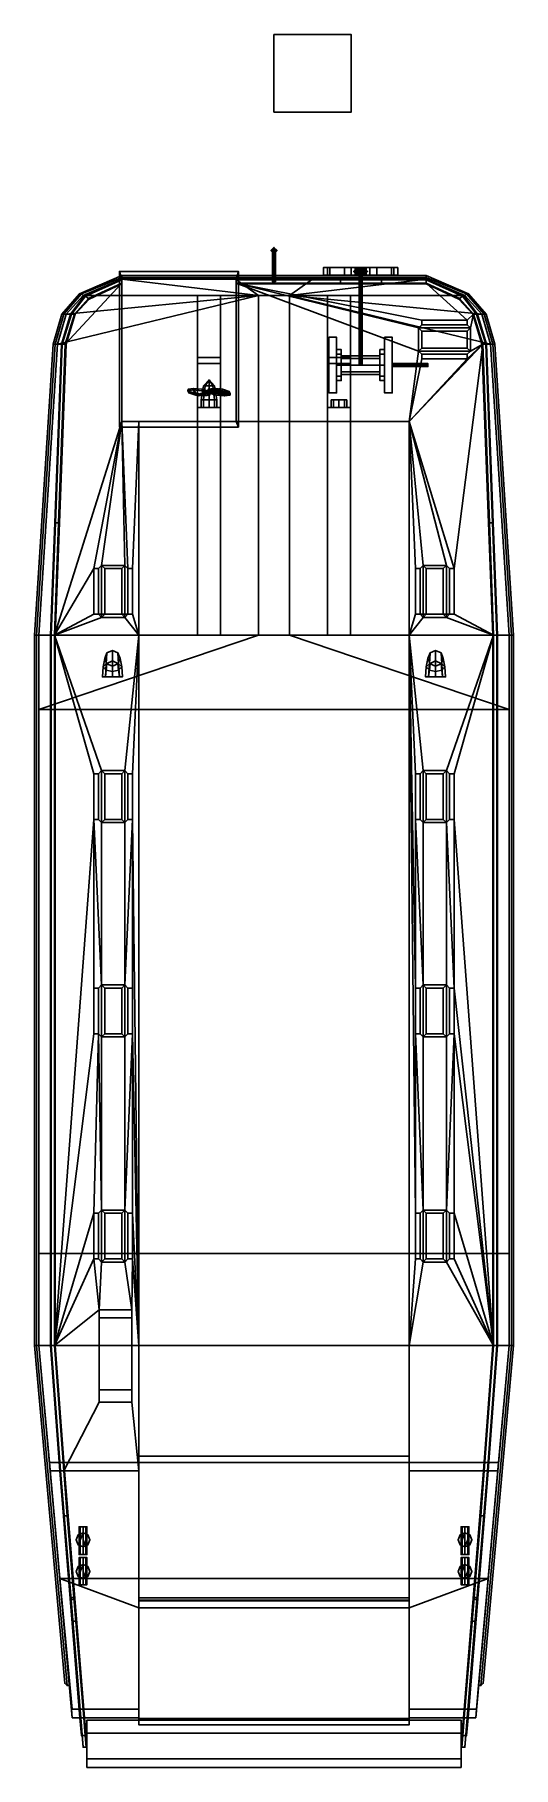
# Model space of a CAD drawing. Header units: millimetres. Extents: x -3.1 to 3.1, y -9.7 to 12.7.
import ezdxf

# ---------------------------------------------------------------- set-up
doc = ezdxf.new("R2010")
doc.units = ezdxf.units.MM
for name, color, linetype in [('deck', 3, 'Continuous'), ('prop', 1, 'Continuous'), ('railings', 6, 'Continuous'), ('ramp1', 1, 'Continuous'), ('ramp2', 2, 'Continuous')]:
    doc.layers.add(name, color=color, linetype=linetype)

msp = doc.modelspace()

# ---------------------------------------------------------------- linework, layer by layer
for points in [[(1, 12.71, -5.43), (1, 12.71, -6.43), (0, 12.71, -6.43), (0, 12.71, -5.43)], [(1, 12.71, -6.43), (1, 11.71, -6.43), (0, 11.71, -6.43), (0, 12.71, -6.43)], [(0, 12.71, -6.43), (0, 11.71, -6.43), (0, 11.71, -5.43), (0, 12.71, -5.43)], [(0, 12.71, -5.43), (0, 11.71, -5.43), (1, 11.71, -5.43), (1, 12.71, -5.43)], [(1, 11.71, -5.43), (1, 11.71, -6.43), (1, 12.71, -6.43), (1, 12.71, -5.43)], [(0, 11.71, -5.43), (0, 11.71, -6.43), (1, 11.71, -6.43), (1, 11.71, -5.43)], [(0, 9.948, 4.198), (0, 9.96, 4.17), (-0.04, 9.92, 4.17), (-0.028, 9.92, 4.198)], [(0, 9.96, 4.17), (0, 9.948, 4.142), (-0.028, 9.92, 4.142), (-0.04, 9.92, 4.17)], [(-0.028, 9.92, 4.198), (-0.04, 9.92, 4.17), (0, 9.88, 4.17), (0, 9.892, 4.198)], [(-0.04, 9.92, 4.17), (-0.028, 9.92, 4.142), (0, 9.892, 4.142), (0, 9.88, 4.17)], [(0, 9.92, 4.21), (0, 9.948, 4.198), (-0.028, 9.92, 4.198), (0, 9.92, 4.21)], [(0, 9.948, 4.142), (0, 9.92, 4.13), (0, 9.92, 4.13), (-0.028, 9.92, 4.142)], [(0, 9.92, 4.21), (-0.028, 9.92, 4.198), (0, 9.892, 4.198), (0, 9.92, 4.21)], [(-0.028, 9.92, 4.142), (0, 9.92, 4.13), (0, 9.92, 4.13), (0, 9.892, 4.142)], [(0, 9.54, 1.99), (-0.02, 9.52, 1.99), (-0.02, 9.92, 4.14), (0, 9.94, 4.14)], [(-0.02, 9.52, 1.99), (0, 9.5, 1.99), (0, 9.9, 4.14), (-0.02, 9.92, 4.14)], [(0.028, 9.92, 4.198), (0.04, 9.92, 4.17), (0, 9.96, 4.17), (0, 9.948, 4.198)], [(0.04, 9.92, 4.17), (0.028, 9.92, 4.142), (0, 9.948, 4.142), (0, 9.96, 4.17)], [(0, 9.92, 4.21), (0.028, 9.92, 4.198), (0, 9.948, 4.198), (0, 9.92, 4.21)], [(0.028, 9.92, 4.142), (0, 9.92, 4.13), (0, 9.92, 4.13), (0, 9.948, 4.142)], [(0.02, 9.52, 1.99), (0, 9.54, 1.99), (0, 9.94, 4.14), (0.02, 9.92, 4.14)], [(0, 9.5, 1.99), (0.02, 9.52, 1.99), (0.02, 9.92, 4.14), (0, 9.9, 4.14)], [(0, 9.92, 4.21), (0, 9.892, 4.198), (0.028, 9.92, 4.198), (0, 9.92, 4.21)], [(0, 9.892, 4.198), (0, 9.88, 4.17), (0.04, 9.92, 4.17), (0.028, 9.92, 4.198)], [(0, 9.88, 4.17), (0, 9.892, 4.142), (0.028, 9.92, 4.142), (0.04, 9.92, 4.17)], [(0, 9.892, 4.142), (0, 9.92, 4.13), (0, 9.92, 4.13), (0.028, 9.92, 4.142)], [(0.69, 9.7, 0.13), (1, 9.7, -0.04), (0.72, 9.7, -0.06), (0.64, 9.7, 0.13)], [(0.64, 9.6, 0.13), (0.69, 9.6, 0.13), (0.69, 9.7, 0.13), (0.64, 9.7, 0.13)], [(0.64, 9.7, 0.13), (0.72, 9.7, -0.06), (0.72, 9.6, -0.06), (0.64, 9.6, 0.13)], [(0.69, 9.6, 0.13), (1, 9.6, -0.04), (1, 9.7, -0.04), (0.69, 9.7, 0.13)], [(1, 9.7, -0.04), (1.12, 9.7, -0.23), (0.91, 9.7, -0.19), (0.72, 9.7, -0.06)], [(0.72, 9.7, -0.06), (0.91, 9.7, -0.19), (0.91, 9.6, -0.19), (0.72, 9.6, -0.06)], [(0.91, 9.7, -0.19), (1.12, 9.7, -0.23), (1.12, 9.6, -0.23), (0.91, 9.6, -0.19)], [(1.05, 9.7, 0.06), (1.12, 9.7, -0.23), (1.12, 9.7, -0.23), (1, 9.7, -0.04)], [(1, 9.6, -0.04), (1.05, 9.6, 0.06), (1.05, 9.7, 0.06), (1, 9.7, -0.04)], [(1.078, 9.68, 1.098), (1.056, 9.65, 1.076), (1.03, 9.65, 1.14), (1.06, 9.68, 1.14)], [(1.06, 9.68, 1.14), (1.03, 9.65, 1.14), (1.056, 9.65, 1.204), (1.078, 9.68, 1.182)], [(1.056, 9.65, 1.076), (1.078, 9.62, 1.098), (1.06, 9.62, 1.14), (1.03, 9.65, 1.14)], [(1.03, 9.65, 1.14), (1.06, 9.62, 1.14), (1.078, 9.62, 1.182), (1.056, 9.65, 1.204)], [(1.19, 9.7, 0.8), (1.19, 9.7, 0.06), (1.05, 9.7, 0.06), (1.05, 9.7, 0.8)], [(1.05, 9.7, 0.8), (1.05, 9.7, 0.06), (1.05, 9.6, 0.06), (1.05, 9.6, 0.8)], [(1.08, 9.7, 0.99), (1.05, 9.7, 0.8), (1.05, 9.6, 0.8), (1.08, 9.6, 0.99)], [(1.19, 9.7, 0.06), (1.12, 9.7, -0.23), (1.12, 9.7, -0.23), (1.05, 9.7, 0.06)], [(1.16, 9.7, 0.99), (1.19, 9.7, 0.8), (1.05, 9.7, 0.8), (1.08, 9.7, 0.99)], [(1.12, 9.68, 1.08), (1.09, 9.65, 1.062), (1.056, 9.65, 1.076), (1.078, 9.68, 1.098)], [(1.078, 9.68, 1.182), (1.056, 9.65, 1.204), (1.12, 9.65, 1.23), (1.12, 9.68, 1.2)], [(1.09, 9.65, 1.062), (1.12, 9.62, 1.08), (1.078, 9.62, 1.098), (1.056, 9.65, 1.076)], [(1.056, 9.65, 1.204), (1.078, 9.62, 1.182), (1.12, 9.62, 1.2), (1.12, 9.65, 1.23)], [(1.099, 9.65, 1.119), (1.078, 9.68, 1.098), (1.06, 9.68, 1.14), (1.09, 9.65, 1.14)], [(1.09, 9.65, 1.14), (1.06, 9.68, 1.14), (1.078, 9.68, 1.182), (1.099, 9.65, 1.161)], [(1.078, 9.62, 1.098), (1.099, 9.65, 1.119), (1.09, 9.65, 1.14), (1.06, 9.62, 1.14)], [(1.06, 9.62, 1.14), (1.09, 9.65, 1.14), (1.099, 9.65, 1.161), (1.078, 9.62, 1.182)], [(1.12, 9.65, 1.11), (1.12, 9.68, 1.08), (1.078, 9.68, 1.098), (1.099, 9.65, 1.119)], [(1.099, 9.65, 1.161), (1.078, 9.68, 1.182), (1.12, 9.68, 1.2), (1.12, 9.65, 1.17)], [(1.12, 9.62, 1.08), (1.12, 9.65, 1.11), (1.099, 9.65, 1.119), (1.078, 9.62, 1.098)], [(1.078, 9.62, 1.182), (1.099, 9.65, 1.161), (1.12, 9.65, 1.17), (1.12, 9.62, 1.2)], [(1.08, 9.6, 0.99), (1.12, 9.6, 0.99), (1.12, 9.7, 0.99), (1.08, 9.7, 0.99)], [(1.12, 9.68, 0.99), (1.09, 9.65, 0.99), (1.09, 9.65, 1.062), (1.12, 9.68, 1.08)], [(1.09, 9.65, 0.99), (1.12, 9.62, 0.99), (1.12, 9.62, 1.08), (1.09, 9.65, 1.062)], [(1.12, 9.67, 1.21), (1.1, 9.65, 1.222), (1.1, 9.65, 1.3), (1.12, 9.67, 1.3)], [(1.12, 9.67, 1.3), (1.1, 9.65, 1.3), (1.1, 9.55, 1.52), (1.12, 9.56, 1.54)], [(1.1, 9.65, 1.222), (1.12, 9.63, 1.21), (1.12, 9.63, 1.3), (1.1, 9.65, 1.3)], [(1.1, 9.65, 1.3), (1.12, 9.63, 1.3), (1.12, 9.54, 1.5), (1.1, 9.55, 1.52)], [(1.12, 9.7, -0.23), (1.12, 9.7, -0.23), (1.19, 9.7, 0.06), (1.24, 9.7, -0.04)], [(1.33, 9.7, -0.19), (1.12, 9.7, -0.23), (1.24, 9.7, -0.04), (1.52, 9.7, -0.06)], [(1.33, 9.6, -0.19), (1.12, 9.6, -0.23), (1.12, 9.7, -0.23), (1.33, 9.7, -0.19)], [(1.16, 9.7, 0.99), (1.12, 9.7, 0.99), (1.12, 9.6, 0.99), (1.16, 9.6, 0.99)], [(1.15, 9.65, 0.99), (1.12, 9.68, 0.99), (1.12, 9.68, 1.08), (1.15, 9.65, 1.062)], [(1.141, 9.65, 1.119), (1.162, 9.68, 1.098), (1.12, 9.68, 1.08), (1.12, 9.65, 1.11)], [(1.162, 9.68, 1.098), (1.184, 9.65, 1.076), (1.15, 9.65, 1.062), (1.12, 9.68, 1.08)], [(1.12, 9.65, 1.17), (1.12, 9.68, 1.2), (1.162, 9.68, 1.182), (1.141, 9.65, 1.161)], [(1.12, 9.68, 1.2), (1.12, 9.65, 1.23), (1.184, 9.65, 1.204), (1.162, 9.68, 1.182)], [(1.14, 9.65, 1.222), (1.12, 9.67, 1.21), (1.12, 9.67, 1.3), (1.14, 9.65, 1.3)], [(1.14, 9.65, 1.3), (1.12, 9.67, 1.3), (1.12, 9.56, 1.54), (1.14, 9.55, 1.52)], [(1.12, 9.62, 0.99), (1.15, 9.65, 0.99), (1.15, 9.65, 1.062), (1.12, 9.62, 1.08)], [(1.162, 9.62, 1.098), (1.141, 9.65, 1.119), (1.12, 9.65, 1.11), (1.12, 9.62, 1.08)], [(1.184, 9.65, 1.076), (1.162, 9.62, 1.098), (1.12, 9.62, 1.08), (1.15, 9.65, 1.062)], [(1.12, 9.62, 1.2), (1.12, 9.65, 1.17), (1.141, 9.65, 1.161), (1.162, 9.62, 1.182)], [(1.12, 9.65, 1.23), (1.12, 9.62, 1.2), (1.162, 9.62, 1.182), (1.184, 9.65, 1.204)], [(1.12, 9.63, 1.21), (1.14, 9.65, 1.222), (1.14, 9.65, 1.3), (1.12, 9.63, 1.3)], [(1.12, 9.63, 1.3), (1.14, 9.65, 1.3), (1.14, 9.55, 1.52), (1.12, 9.54, 1.5)], [(1.15, 9.65, 1.14), (1.18, 9.68, 1.14), (1.162, 9.68, 1.098), (1.141, 9.65, 1.119)], [(1.141, 9.65, 1.161), (1.162, 9.68, 1.182), (1.18, 9.68, 1.14), (1.15, 9.65, 1.14)], [(1.18, 9.62, 1.14), (1.15, 9.65, 1.14), (1.141, 9.65, 1.119), (1.162, 9.62, 1.098)], [(1.162, 9.62, 1.182), (1.141, 9.65, 1.161), (1.15, 9.65, 1.14), (1.18, 9.62, 1.14)], [(1.16, 9.6, 0.99), (1.19, 9.6, 0.8), (1.19, 9.7, 0.8), (1.16, 9.7, 0.99)], [(1.18, 9.68, 1.14), (1.21, 9.65, 1.14), (1.184, 9.65, 1.076), (1.162, 9.68, 1.098)], [(1.162, 9.68, 1.182), (1.184, 9.65, 1.204), (1.21, 9.65, 1.14), (1.18, 9.68, 1.14)], [(1.21, 9.65, 1.14), (1.18, 9.62, 1.14), (1.162, 9.62, 1.098), (1.184, 9.65, 1.076)], [(1.184, 9.65, 1.204), (1.162, 9.62, 1.182), (1.18, 9.62, 1.14), (1.21, 9.65, 1.14)], [(1.19, 9.6, 0.8), (1.19, 9.6, 0.06), (1.19, 9.7, 0.06), (1.19, 9.7, 0.8)], [(1.24, 9.7, -0.04), (1.19, 9.7, 0.06), (1.19, 9.6, 0.06), (1.24, 9.6, -0.04)], [(1.55, 9.7, 0.13), (1.24, 9.7, -0.04), (1.24, 9.6, -0.04), (1.55, 9.6, 0.13)], [(1.52, 9.7, -0.06), (1.24, 9.7, -0.04), (1.55, 9.7, 0.13), (1.6, 9.7, 0.13)], [(1.52, 9.6, -0.06), (1.33, 9.6, -0.19), (1.33, 9.7, -0.19), (1.52, 9.7, -0.06)], [(1.6, 9.6, 0.13), (1.52, 9.6, -0.06), (1.52, 9.7, -0.06), (1.6, 9.7, 0.13)], [(1.6, 9.7, 0.13), (1.55, 9.7, 0.13), (1.55, 9.6, 0.13), (1.6, 9.6, 0.13)], [(-1.97, 9.596, 0.465), (-1.97, 9.57, 0.45), (-2.49, 9.36, 0.45), (-2.516, 9.36, 0.465)], [(-1.97, 9.596, 0.495), (-1.97, 9.596, 0.465), (-2.516, 9.36, 0.465), (-2.516, 9.36, 0.495)], [(-1.97, 9.57, 0.51), (-1.97, 9.596, 0.495), (-2.516, 9.36, 0.495), (-2.49, 9.36, 0.51)], [(-1.97, 9.57, 0.45), (-1.97, 9.55, 0.45), (-2.47, 9.34, 0.45), (-2.49, 9.36, 0.45)], [(-1.97, 9.55, 0.51), (-1.97, 9.57, 0.51), (-2.49, 9.36, 0.51), (-2.47, 9.34, 0.51)], [(-1.97, 9.55, 0.45), (-1.97, 9.55), (-2.47, 9.34), (-2.47, 9.34, 0.45)], [(-1.97, 9.55), (-0.2, 9.34, -0.21), (-0.2, 9.34, -0.21), (-2.47, 9.34)], [(-1.97, 9.55, 0.56), (-1.97, 9.55, 0.51), (-2.47, 9.34, 0.51), (-2.47, 9.34, 0.56)], [(1.97, 9.57, 0.51), (1.97, 9.596, 0.495), (-1.97, 9.596, 0.495), (-1.97, 9.57, 0.51)], [(1.97, 9.596, 0.495), (1.97, 9.596, 0.465), (-1.97, 9.596, 0.465), (-1.97, 9.596, 0.495)], [(1.97, 9.596, 0.465), (1.97, 9.57, 0.45), (-1.97, 9.57, 0.45), (-1.97, 9.596, 0.465)], [(1.97, 9.57, 0.45), (1.97, 9.55, 0.45), (-1.97, 9.55, 0.45), (-1.97, 9.57, 0.45)], [(1.97, 9.55, 0.51), (1.97, 9.57, 0.51), (-1.97, 9.57, 0.51), (-1.97, 9.55, 0.51)], [(1.97, 9.55, 0.45), (1.97, 9.55), (-1.97, 9.55), (-1.97, 9.55, 0.45)], [(1.97, 9.55), (0.5, 9.55, -0.14), (-0.5, 9.55, -0.14), (-1.97, 9.55)], [(-0.5, 9.55, -0.14), (-0.2, 9.34, -0.21), (-1.97, 9.55)], [(1.97, 9.55, 0.56), (1.97, 9.55, 0.51), (-1.97, 9.55, 0.51), (-1.97, 9.55, 0.56)], [(0.5, 9.55, -0.14), (0.2, 9.34, -0.21), (-0.2, 9.34, -0.21), (-0.5, 9.55, -0.14)], [(1.97, 9.55), (1.97, 9.55), (0.2, 9.34, -0.21), (0.5, 9.55, -0.14)], [(0.2, 9.34, -0.21), (0.2, 9.34, -0.21), (1.97, 9.55), (2.47, 9.34)], [(0.72, 9.6, -0.06), (1, 9.6, -0.04), (0.69, 9.6, 0.13), (0.64, 9.6, 0.13)], [(0.91, 9.6, -0.19), (1.12, 9.6, -0.23), (1, 9.6, -0.04), (0.72, 9.6, -0.06)], [(1.12, 9.6, -0.23), (1.12, 9.6, -0.23), (1.05, 9.6, 0.06), (1, 9.6, -0.04)], [(1.05, 9.6, 0.06), (1.19, 9.6, 0.06), (1.19, 9.6, 0.8), (1.05, 9.6, 0.8)], [(1.12, 9.6, -0.23), (1.12, 9.6, -0.23), (1.19, 9.6, 0.06), (1.05, 9.6, 0.06)], [(1.05, 9.6, 0.8), (1.19, 9.6, 0.8), (1.16, 9.6, 0.99), (1.08, 9.6, 0.99)], [(1.12, 9.56, 1.54), (1.1, 9.55, 1.52), (1.1, 8.44, 1.61), (1.12, 8.44, 1.63)], [(1.1, 9.55, 1.52), (1.12, 9.54, 1.5), (1.12, 8.44, 1.59), (1.1, 8.44, 1.61)], [(1.19, 9.6, 0.06), (1.12, 9.6, -0.23), (1.12, 9.6, -0.23), (1.24, 9.6, -0.04)], [(1.24, 9.6, -0.04), (1.12, 9.6, -0.23), (1.33, 9.6, -0.19), (1.52, 9.6, -0.06)], [(1.14, 9.55, 1.52), (1.12, 9.56, 1.54), (1.12, 8.44, 1.63), (1.14, 8.44, 1.61)], [(1.12, 9.54, 1.5), (1.14, 9.55, 1.52), (1.14, 8.44, 1.61), (1.12, 8.44, 1.59)], [(1.55, 9.6, 0.13), (1.24, 9.6, -0.04), (1.52, 9.6, -0.06), (1.6, 9.6, 0.13)], [(1.97, 9.57, 0.45), (1.97, 9.596, 0.465), (2.516, 9.36, 0.465), (2.49, 9.36, 0.45)], [(1.97, 9.596, 0.465), (1.97, 9.596, 0.495), (2.516, 9.36, 0.495), (2.516, 9.36, 0.465)], [(1.97, 9.596, 0.495), (1.97, 9.57, 0.51), (2.49, 9.36, 0.51), (2.516, 9.36, 0.495)], [(2.47, 9.34, 0.45), (1.97, 9.55, 0.45), (1.97, 9.57, 0.45), (2.49, 9.36, 0.45)], [(1.97, 9.57, 0.51), (1.97, 9.55, 0.51), (2.47, 9.34, 0.51), (2.49, 9.36, 0.51)], [(2.47, 9.34), (1.97, 9.55), (1.97, 9.55, 0.45), (2.47, 9.34, 0.45)], [(2.47, 9.34, 0.56), (2.47, 9.34, 0.51), (1.97, 9.55, 0.51), (1.97, 9.55, 0.56)], [(-0.2, 9.34, -0.21), (-0.2, 4.95, -0.68), (-3.04, 4.95, -0.54), (-2.8, 8.71)], [(-2.69, 9.1), (-0.2, 9.34, -0.21), (-0.2, 9.34, -0.21), (-2.8, 8.71)], [(-2.49, 9.36, 0.51), (-2.516, 9.36, 0.495), (-2.746, 9.1, 0.495), (-2.72, 9.1, 0.51)], [(-2.516, 9.36, 0.495), (-2.516, 9.36, 0.465), (-2.746, 9.1, 0.465), (-2.746, 9.1, 0.495)], [(-2.516, 9.36, 0.465), (-2.49, 9.36, 0.45), (-2.72, 9.1, 0.45), (-2.746, 9.1, 0.465)], [(-2.47, 9.34, 0.45), (-2.69, 9.1, 0.45), (-2.72, 9.1, 0.45), (-2.49, 9.36, 0.45)], [(-2.47, 9.34, 0.51), (-2.49, 9.36, 0.51), (-2.72, 9.1, 0.51), (-2.69, 9.1, 0.51)], [(-2.47, 9.34), (-2.69, 9.1), (-2.69, 9.1, 0.45), (-2.47, 9.34, 0.45)], [(-0.2, 9.34, -0.21), (-0.2, 9.34, -0.21), (-2.69, 9.1), (-2.47, 9.34)], [(-2.47, 9.34, 0.56), (-2.47, 9.34, 0.51), (-2.69, 9.1, 0.51), (-2.69, 9.1, 0.56)], [(-0.99, 8.54, -0.62), (-0.99, 9.34, -0.6), (-0.69, 9.34, -0.6), (-0.69, 8.54, -0.62)], [(-0.99, 9.34, -0.21), (-0.99, 9.34, -0.6), (-0.99, 8.54, -0.62), (-0.99, 8.54)], [(-0.69, 9.34, -0.21), (-0.69, 9.34, -0.6), (-0.99, 9.34, -0.6), (-0.99, 9.34, -0.21)], [(-0.69, 8.54, -0.62), (-0.69, 9.34, -0.6), (-0.69, 9.34, -0.21), (-0.69, 8.54)], [(0.2, 9.34, -0.21), (0.2, 4.95, -0.68), (-0.2, 4.95, -0.68), (-0.2, 9.34, -0.21)], [(2.8, 8.71), (3.04, 4.95, -0.54), (0.2, 4.95, -0.68), (0.2, 9.34, -0.21)], [(2.69, 9.1), (0.2, 9.34, -0.21), (0.2, 9.34, -0.21), (2.47, 9.34)], [(0.2, 9.34, -0.21), (0.2, 9.34, -0.21), (2.69, 9.1), (2.8, 8.71)], [(0.69, 9.34, -0.21), (0.69, 9.34, -0.6), (0.69, 8.54, -0.62), (0.69, 8.54)], [(0.69, 8.54, -0.62), (0.69, 9.34, -0.6), (0.99, 9.34, -0.6), (0.99, 8.54, -0.62)], [(0.99, 9.34, -0.21), (0.99, 9.34, -0.6), (0.69, 9.34, -0.6), (0.69, 9.34, -0.21)], [(0.99, 8.54, -0.62), (0.99, 9.34, -0.6), (0.99, 9.34, -0.21), (0.99, 8.54)], [(2.72, 9.1, 0.45), (2.69, 9.1, 0.45), (2.47, 9.34, 0.45), (2.49, 9.36, 0.45)], [(2.69, 9.1, 0.51), (2.72, 9.1, 0.51), (2.49, 9.36, 0.51), (2.47, 9.34, 0.51)], [(2.69, 9.1, 0.45), (2.69, 9.1), (2.47, 9.34), (2.47, 9.34, 0.45)], [(2.69, 9.1, 0.56), (2.69, 9.1, 0.51), (2.47, 9.34, 0.51), (2.47, 9.34, 0.56)], [(2.516, 9.36, 0.495), (2.49, 9.36, 0.51), (2.72, 9.1, 0.51), (2.746, 9.1, 0.495)], [(2.49, 9.36, 0.45), (2.516, 9.36, 0.465), (2.746, 9.1, 0.465), (2.72, 9.1, 0.45)], [(2.516, 9.36, 0.465), (2.516, 9.36, 0.495), (2.746, 9.1, 0.495), (2.746, 9.1, 0.465)], [(-2.746, 9.1, 0.465), (-2.72, 9.1, 0.45), (-2.83, 8.71, 0.45), (-2.856, 8.71, 0.465)], [(-2.746, 9.1, 0.495), (-2.746, 9.1, 0.465), (-2.856, 8.71, 0.465), (-2.856, 8.71, 0.495)], [(-2.72, 9.1, 0.51), (-2.746, 9.1, 0.495), (-2.856, 8.71, 0.495), (-2.83, 8.71, 0.51)], [(-2.72, 9.1, 0.45), (-2.69, 9.1, 0.45), (-2.8, 8.71, 0.45), (-2.83, 8.71, 0.45)], [(-2.69, 9.1, 0.51), (-2.72, 9.1, 0.51), (-2.83, 8.71, 0.51), (-2.8, 8.71, 0.51)], [(-2.69, 9.1, 0.45), (-2.69, 9.1), (-2.8, 8.71), (-2.8, 8.71, 0.45)], [(-2.69, 9.1, 0.56), (-2.69, 9.1, 0.51), (-2.8, 8.71, 0.51), (-2.8, 8.71, 0.56)], [(1.91, 8.96, 0.58), (1.87, 8.92, 0.6), (2.54, 8.92, 0.6), (2.5, 8.96, 0.58)], [(1.91, 8.96, 0.56), (1.87, 8.92, 0.56), (1.87, 8.92, 0.6), (1.91, 8.96, 0.58)], [(1.91, 8.96, 0.58), (2.5, 8.96, 0.58), (2.5, 9.02, 0.58), (1.91, 9.02, 0.58)], [(1.91, 9.02, 0.58), (1.91, 9.02, 0.56), (1.91, 8.96, 0.56), (1.91, 8.96, 0.58)], [(2.5, 9.02, 0.58), (2.5, 9.02, 0.56), (1.91, 9.02, 0.56), (1.91, 9.02, 0.58)], [(2.5, 8.96, 0.58), (2.5, 8.96, 0.56), (2.5, 9.02, 0.56), (2.5, 9.02, 0.58)], [(2.54, 8.92, 0.56), (2.5, 8.96, 0.56), (2.5, 8.96, 0.58), (2.54, 8.92, 0.6)], [(2.8, 8.71), (2.69, 9.1), (2.69, 9.1, 0.45), (2.8, 8.71, 0.45)], [(2.8, 8.71, 0.45), (2.69, 9.1, 0.45), (2.72, 9.1, 0.45), (2.83, 8.71, 0.45)], [(2.72, 9.1, 0.51), (2.69, 9.1, 0.51), (2.8, 8.71, 0.51), (2.83, 8.71, 0.51)], [(2.69, 9.1, 0.51), (2.69, 9.1, 0.56), (2.8, 8.71, 0.56), (2.8, 8.71, 0.51)], [(2.72, 9.1, 0.45), (2.746, 9.1, 0.465), (2.856, 8.71, 0.465), (2.83, 8.71, 0.45)], [(2.746, 9.1, 0.495), (2.72, 9.1, 0.51), (2.83, 8.71, 0.51), (2.856, 8.71, 0.495)], [(2.746, 9.1, 0.465), (2.746, 9.1, 0.495), (2.856, 8.71, 0.495), (2.856, 8.71, 0.465)], [(0.81, 8.08, 1.88), (0.81, 8.8, 1.88), (0.71, 8.8, 1.88), (0.71, 8.08, 1.88)], [(0.81, 8.8, 1.88), (0.81, 8.8, 0.56), (0.71, 8.8, 0.56), (0.71, 8.8, 1.88)], [(0.71, 8.8, 1.88), (0.71, 8.8, 0.56), (0.71, 8.08, 0.56), (0.71, 8.08, 1.88)], [(0.81, 8.8, 0.56), (0.81, 8.44, 1.31), (0.81, 8.44, 1.31), (0.81, 8.08, 0.56)], [(0.81, 8.8, 1.88), (0.81, 8.08, 1.88), (0.81, 8.08, 1.88), (0.81, 8.44, 1.71)], [(0.81, 8.8, 1.88), (0.81, 8.44, 1.71), (0.81, 8.44, 1.71), (0.81, 8.581, 1.651)], [(0.81, 8.8, 1.88), (0.81, 8.581, 1.651), (0.81, 8.581, 1.651), (0.81, 8.64, 1.51)], [(0.81, 8.8, 1.88), (0.81, 8.64, 1.51), (0.81, 8.64, 1.51), (0.81, 8.8, 0.56)], [(0.81, 8.64, 1.51), (0.81, 8.581, 1.369), (0.81, 8.581, 1.369), (0.81, 8.8, 0.56)], [(0.81, 8.581, 1.369), (0.81, 8.44, 1.31), (0.81, 8.44, 1.31), (0.81, 8.8, 0.56)], [(1.43, 8.64, 1.51), (1.43, 8.8, 1.88), (1.43, 8.8, 1.88), (1.43, 8.8, 0.56)], [(1.43, 8.581, 1.369), (1.43, 8.64, 1.51), (1.43, 8.64, 1.51), (1.43, 8.8, 0.56)], [(1.43, 8.8, 0.56), (1.43, 8.8, 1.88), (1.53, 8.8, 1.88), (1.53, 8.8, 0.56)], [(1.43, 8.44, 1.31), (1.43, 8.581, 1.369), (1.43, 8.581, 1.369), (1.43, 8.8, 0.56)], [(1.43, 8.08, 0.56), (1.43, 8.44, 1.31), (1.43, 8.44, 1.31), (1.43, 8.8, 0.56)], [(1.43, 8.08, 1.88), (1.43, 8.8, 1.88), (1.43, 8.8, 1.88), (1.43, 8.44, 1.71)], [(1.43, 8.44, 1.71), (1.43, 8.8, 1.88), (1.43, 8.8, 1.88), (1.43, 8.581, 1.651)], [(1.43, 8.581, 1.651), (1.43, 8.8, 1.88), (1.43, 8.8, 1.88), (1.43, 8.64, 1.51)], [(1.43, 8.8, 1.88), (1.43, 8.08, 1.88), (1.53, 8.08, 1.88), (1.53, 8.8, 1.88)], [(1.53, 8.08, 1.88), (1.53, 8.08, 0.56), (1.53, 8.8, 0.56), (1.53, 8.8, 1.88)], [(1.87, 8.92, 0.6), (1.91, 8.88, 0.58), (2.5, 8.88, 0.58), (2.54, 8.92, 0.6)], [(1.87, 8.92, 0.56), (1.91, 8.88, 0.56), (1.91, 8.88, 0.58), (1.87, 8.92, 0.6)], [(1.91, 8.66, 0.58), (2.5, 8.66, 0.58), (2.5, 8.88, 0.58), (1.91, 8.88, 0.58)], [(1.91, 8.88, 0.58), (1.91, 8.88, 0.56), (1.91, 8.66, 0.56), (1.91, 8.66, 0.58)], [(2.5, 8.88, 0.56), (2.54, 8.92, 0.56), (2.54, 8.92, 0.6), (2.5, 8.88, 0.58)], [(2.5, 8.66, 0.58), (2.5, 8.66, 0.56), (2.5, 8.88, 0.56), (2.5, 8.88, 0.58)], [(-2.856, 8.71, 0.465), (-2.83, 8.71, 0.45), (-3.07, 4.95, 0.45), (-3.096, 4.95, 0.465)], [(-2.856, 8.71, 0.495), (-2.856, 8.71, 0.465), (-3.096, 4.95, 0.465), (-3.096, 4.95, 0.495)], [(-2.83, 8.71, 0.51), (-2.856, 8.71, 0.495), (-3.096, 4.95, 0.495), (-3.07, 4.95, 0.51)], [(-2.83, 8.71, 0.45), (-2.8, 8.71, 0.45), (-3.04, 4.95, 0.45), (-3.07, 4.95, 0.45)], [(-2.8, 8.71, 0.51), (-2.83, 8.71, 0.51), (-3.07, 4.95, 0.51), (-3.04, 4.95, 0.51)], [(-2.8, 8.71), (-3.04, 4.95), (-3.04, 4.95, 0.45), (-2.8, 8.71, 0.45)], [(-2.8, 8.71), (-2.8, 8.71), (-3.04, 4.95, -0.54), (-3.04, 4.95)], [(-2.8, 8.71, 0.56), (-2.8, 8.71, 0.51), (-3.04, 4.95, 0.51), (-3.04, 4.95, 0.56)], [(-0.69, 8.54, -0.62), (-0.69, 8.54, -0.79), (-0.99, 8.54, -0.79), (-0.99, 8.54, -0.62)], [(-0.69, 8.54, -0.79), (-0.69, 7.89, -0.79), (-0.99, 7.89, -0.79), (-0.99, 8.54, -0.79)], [(-0.99, 8.54), (-0.99, 8.54, -0.79), (-0.99, 8.46, -0.69), (-0.99, 8.46)], [(-0.99, 8.54, -0.79), (-0.99, 7.89, -0.79), (-0.99, 7.89, -0.69), (-0.99, 8.46, -0.69)], [(-0.69, 8.46, -0.69), (-0.69, 8.54, -0.79), (-0.69, 8.54), (-0.69, 8.46)], [(-0.69, 7.89, -0.69), (-0.69, 7.89, -0.79), (-0.69, 8.54, -0.79), (-0.69, 8.46, -0.69)], [(0.69, 8.54, -0.79), (0.69, 7.89, -0.79), (0.69, 7.89, -0.69), (0.69, 8.46, -0.69)], [(0.99, 8.54, -0.79), (0.99, 7.89, -0.79), (0.69, 7.89, -0.79), (0.69, 8.54, -0.79)], [(0.69, 8.54), (0.69, 8.54, -0.79), (0.69, 8.46, -0.69), (0.69, 8.46)], [(0.99, 8.54, -0.62), (0.99, 8.54, -0.79), (0.69, 8.54, -0.79), (0.69, 8.54, -0.62)], [(0.87, 8.581, 1.651), (0.87, 8.64, 1.51), (0.81, 8.64, 1.51), (0.81, 8.581, 1.651)], [(0.87, 8.64, 1.51), (0.87, 8.581, 1.369), (0.81, 8.581, 1.369), (0.81, 8.64, 1.51)], [(0.87, 8.44, 1.71), (0.87, 8.581, 1.651), (0.81, 8.581, 1.651), (0.81, 8.44, 1.71)], [(0.87, 8.581, 1.369), (0.87, 8.44, 1.31), (0.81, 8.44, 1.31), (0.81, 8.581, 1.369)], [(0.87, 8.525, 1.595), (0.87, 8.56, 1.51), (0.87, 8.64, 1.51), (0.87, 8.581, 1.651)], [(0.87, 8.56, 1.51), (0.87, 8.525, 1.425), (0.87, 8.581, 1.369), (0.87, 8.64, 1.51)], [(0.87, 8.44, 1.63), (0.87, 8.525, 1.595), (0.87, 8.581, 1.651), (0.87, 8.44, 1.71)], [(0.87, 8.525, 1.425), (0.87, 8.44, 1.39), (0.87, 8.44, 1.31), (0.87, 8.581, 1.369)], [(1.37, 8.525, 1.595), (1.37, 8.56, 1.51), (0.87, 8.56, 1.51), (0.87, 8.525, 1.595)], [(1.37, 8.56, 1.51), (1.37, 8.525, 1.425), (0.87, 8.525, 1.425), (0.87, 8.56, 1.51)], [(1.37, 8.44, 1.63), (1.37, 8.525, 1.595), (0.87, 8.525, 1.595), (0.87, 8.44, 1.63)], [(1.37, 8.525, 1.425), (1.37, 8.44, 1.39), (0.87, 8.44, 1.39), (0.87, 8.525, 1.425)], [(0.99, 7.89, -0.69), (0.99, 7.89, -0.79), (0.99, 8.54, -0.79), (0.99, 8.46, -0.69)], [(0.99, 8.46, -0.69), (0.99, 8.54, -0.79), (0.99, 8.54), (0.99, 8.46)], [(1.37, 8.525, 1.425), (1.37, 8.56, 1.51), (1.37, 8.64, 1.51), (1.37, 8.581, 1.369)], [(1.37, 8.581, 1.369), (1.37, 8.64, 1.51), (1.43, 8.64, 1.51), (1.43, 8.581, 1.369)], [(1.37, 8.56, 1.51), (1.37, 8.525, 1.595), (1.37, 8.581, 1.651), (1.37, 8.64, 1.51)], [(1.37, 8.64, 1.51), (1.37, 8.581, 1.651), (1.43, 8.581, 1.651), (1.43, 8.64, 1.51)], [(1.37, 8.44, 1.39), (1.37, 8.525, 1.425), (1.37, 8.581, 1.369), (1.37, 8.44, 1.31)], [(1.37, 8.44, 1.31), (1.37, 8.581, 1.369), (1.43, 8.581, 1.369), (1.43, 8.44, 1.31)], [(1.37, 8.525, 1.595), (1.37, 8.44, 1.63), (1.37, 8.44, 1.71), (1.37, 8.581, 1.651)], [(1.37, 8.581, 1.651), (1.37, 8.44, 1.71), (1.43, 8.44, 1.71), (1.43, 8.581, 1.651)], [(1.91, 8.66, 0.56), (1.87, 8.62, 0.56), (1.87, 8.62, 0.6), (1.91, 8.66, 0.58)], [(1.91, 8.66, 0.58), (1.87, 8.62, 0.6), (2.54, 8.62, 0.6), (2.5, 8.66, 0.58)], [(1.87, 8.62, 0.56), (1.91, 8.58, 0.56), (1.91, 8.58, 0.58), (1.87, 8.62, 0.6)], [(1.87, 8.62, 0.6), (1.91, 8.58, 0.58), (2.5, 8.58, 0.58), (2.54, 8.62, 0.6)], [(1.91, 8.52, 0.58), (2.5, 8.52, 0.58), (2.5, 8.58, 0.58), (1.91, 8.58, 0.58)], [(1.91, 8.58, 0.58), (1.91, 8.58, 0.56), (1.91, 8.52, 0.56), (1.91, 8.52, 0.58)], [(1.91, 8.52, 0.56), (2.5, 8.52, 0.56), (2.5, 8.52, 0.58), (1.91, 8.52, 0.58)], [(2.54, 8.62, 0.56), (2.5, 8.66, 0.56), (2.5, 8.66, 0.58), (2.54, 8.62, 0.6)], [(2.5, 8.58, 0.56), (2.54, 8.62, 0.56), (2.54, 8.62, 0.6), (2.5, 8.58, 0.58)], [(2.5, 8.52, 0.58), (2.5, 8.52, 0.56), (2.5, 8.58, 0.56), (2.5, 8.58, 0.58)], [(3.04, 4.95, 0.45), (3.04, 4.95), (2.8, 8.71), (2.8, 8.71, 0.45)], [(3.04, 4.95), (3.04, 4.95, -0.54), (2.8, 8.71)], [(3.07, 4.95, 0.45), (3.04, 4.95, 0.45), (2.8, 8.71, 0.45), (2.83, 8.71, 0.45)], [(3.04, 4.95, 0.56), (3.04, 4.95, 0.51), (2.8, 8.71, 0.51), (2.8, 8.71, 0.56)], [(3.04, 4.95, 0.51), (3.07, 4.95, 0.51), (2.83, 8.71, 0.51), (2.8, 8.71, 0.51)], [(2.83, 8.71, 0.45), (2.856, 8.71, 0.465), (3.096, 4.95, 0.465), (3.07, 4.95, 0.45)], [(2.856, 8.71, 0.495), (2.83, 8.71, 0.51), (3.07, 4.95, 0.51), (3.096, 4.95, 0.495)], [(2.856, 8.71, 0.465), (2.856, 8.71, 0.495), (3.096, 4.95, 0.495), (3.096, 4.95, 0.465)], [(-0.99, 8.46), (-0.99, 8.46, -0.69), (-0.69, 8.46, -0.69), (-0.69, 8.46)], [(-0.99, 8.46, -0.69), (-0.99, 7.89, -0.69), (-0.69, 7.89, -0.69), (-0.69, 8.46, -0.69)], [(0.69, 8.46, -0.69), (0.69, 7.89, -0.69), (0.99, 7.89, -0.69), (0.99, 8.46, -0.69)], [(0.69, 8.46), (0.69, 8.46, -0.69), (0.99, 8.46, -0.69), (0.99, 8.46)], [(0.87, 8.299, 1.651), (0.87, 8.44, 1.71), (0.81, 8.44, 1.71), (0.81, 8.299, 1.651)], [(0.87, 8.44, 1.31), (0.87, 8.299, 1.369), (0.81, 8.299, 1.369), (0.81, 8.44, 1.31)], [(0.81, 8.44, 1.31), (0.81, 8.299, 1.369), (0.81, 8.299, 1.369), (0.81, 8.08, 0.56)], [(0.81, 8.44, 1.71), (0.81, 8.08, 1.88), (0.81, 8.08, 1.88), (0.81, 8.299, 1.651)], [(0.87, 8.24, 1.51), (0.87, 8.299, 1.651), (0.81, 8.299, 1.651), (0.81, 8.24, 1.51)], [(0.87, 8.299, 1.369), (0.87, 8.24, 1.51), (0.81, 8.24, 1.51), (0.81, 8.299, 1.369)], [(0.81, 8.299, 1.369), (0.81, 8.24, 1.51), (0.81, 8.24, 1.51), (0.81, 8.08, 0.56)], [(0.81, 8.299, 1.651), (0.81, 8.08, 1.88), (0.81, 8.08, 1.88), (0.81, 8.24, 1.51)], [(1.37, 8.355, 1.595), (1.37, 8.44, 1.63), (0.87, 8.44, 1.63), (0.87, 8.355, 1.595)], [(1.37, 8.44, 1.39), (1.37, 8.355, 1.425), (0.87, 8.355, 1.425), (0.87, 8.44, 1.39)], [(0.87, 8.44, 1.39), (0.87, 8.355, 1.425), (0.87, 8.299, 1.369), (0.87, 8.44, 1.31)], [(0.87, 8.355, 1.595), (0.87, 8.44, 1.63), (0.87, 8.44, 1.71), (0.87, 8.299, 1.651)], [(1.37, 8.32, 1.51), (1.37, 8.355, 1.595), (0.87, 8.355, 1.595), (0.87, 8.32, 1.51)], [(1.37, 8.355, 1.425), (1.37, 8.32, 1.51), (0.87, 8.32, 1.51), (0.87, 8.355, 1.425)], [(0.87, 8.355, 1.425), (0.87, 8.32, 1.51), (0.87, 8.24, 1.51), (0.87, 8.299, 1.369)], [(0.87, 8.32, 1.51), (0.87, 8.355, 1.595), (0.87, 8.299, 1.651), (0.87, 8.24, 1.51)], [(1.37, 8.355, 1.425), (1.37, 8.44, 1.39), (1.37, 8.44, 1.31), (1.37, 8.299, 1.369)], [(1.37, 8.299, 1.369), (1.37, 8.44, 1.31), (1.43, 8.44, 1.31), (1.43, 8.299, 1.369)], [(1.37, 8.44, 1.63), (1.37, 8.355, 1.595), (1.37, 8.299, 1.651), (1.37, 8.44, 1.71)], [(1.37, 8.44, 1.71), (1.37, 8.299, 1.651), (1.43, 8.299, 1.651), (1.43, 8.44, 1.71)], [(1.37, 8.32, 1.51), (1.37, 8.355, 1.425), (1.37, 8.299, 1.369), (1.37, 8.24, 1.51)], [(1.37, 8.355, 1.595), (1.37, 8.32, 1.51), (1.37, 8.24, 1.51), (1.37, 8.299, 1.651)], [(1.37, 8.24, 1.51), (1.37, 8.299, 1.369), (1.43, 8.299, 1.369), (1.43, 8.24, 1.51)], [(1.37, 8.299, 1.651), (1.37, 8.24, 1.51), (1.43, 8.24, 1.51), (1.43, 8.299, 1.651)], [(1.43, 8.299, 1.369), (1.43, 8.44, 1.31), (1.43, 8.44, 1.31), (1.43, 8.08, 0.56)], [(1.43, 8.08, 1.88), (1.43, 8.44, 1.71), (1.43, 8.44, 1.71), (1.43, 8.299, 1.651)], [(1.43, 8.24, 1.51), (1.43, 8.299, 1.369), (1.43, 8.299, 1.369), (1.43, 8.08, 0.56)], [(1.43, 8.08, 1.88), (1.43, 8.299, 1.651), (1.43, 8.299, 1.651), (1.43, 8.24, 1.51)], [(1.7, 8.44, 1.53), (1.68, 8.46, 1.51), (1.53, 8.46, 1.51), (1.53, 8.44, 1.53)], [(1.68, 8.46, 1.51), (1.66, 8.44, 1.49), (1.53, 8.44, 1.49), (1.53, 8.46, 1.51)], [(1.68, 8.42, 1.51), (1.7, 8.44, 1.53), (1.53, 8.44, 1.53), (1.53, 8.42, 1.51)], [(1.66, 8.44, 1.49), (1.68, 8.42, 1.51), (1.53, 8.42, 1.51), (1.53, 8.44, 1.49)], [(1.68, 8.46, 1.14), (1.66, 8.44, 1.12), (1.66, 8.44, 1.49), (1.68, 8.46, 1.51)], [(1.99, 8.46, 1.14), (1.99, 8.44, 1.12), (1.66, 8.44, 1.12), (1.68, 8.46, 1.14)], [(1.66, 8.44, 1.12), (1.68, 8.42, 1.14), (1.68, 8.42, 1.51), (1.66, 8.44, 1.49)], [(1.99, 8.44, 1.12), (1.99, 8.42, 1.14), (1.68, 8.42, 1.14), (1.66, 8.44, 1.12)], [(1.7, 8.44, 1.16), (1.68, 8.46, 1.14), (1.68, 8.46, 1.51), (1.7, 8.44, 1.53)], [(1.99, 8.44, 1.16), (1.99, 8.46, 1.14), (1.68, 8.46, 1.14), (1.7, 8.44, 1.16)], [(1.68, 8.42, 1.14), (1.7, 8.44, 1.16), (1.7, 8.44, 1.53), (1.68, 8.42, 1.51)], [(1.99, 8.42, 1.14), (1.99, 8.44, 1.16), (1.7, 8.44, 1.16), (1.68, 8.42, 1.14)], [(1.99, 8.42, 1.14), (1.99, 8.44, 1.12), (1.99, 8.46, 1.14), (1.99, 8.44, 1.16)], [(0.81, 8.08, 0.56), (0.81, 8.08, 1.88), (0.71, 8.08, 1.88), (0.71, 8.08, 0.56)], [(0.81, 8.24, 1.51), (0.81, 8.08, 1.88), (0.81, 8.08, 1.88), (0.81, 8.08, 0.56)], [(1.43, 8.08, 1.88), (1.43, 8.24, 1.51), (1.43, 8.24, 1.51), (1.43, 8.08, 0.56)], [(1.43, 8.08, 1.88), (1.43, 8.08, 0.56), (1.53, 8.08, 0.56), (1.53, 8.08, 1.88)], [(-0.69, 7.89, -0.11), (-0.69, 7.89, -0.79), (-0.99, 7.89, -0.79), (-0.99, 7.89, -0.11)], [(-0.69, 7.89, -0.79), (-0.69, 4.95, -0.51), (-0.99, 4.95, -0.51), (-0.99, 7.89, -0.79)], [(-0.99, 7.89, -0.79), (-0.99, 4.95, -0.51), (-0.99, 4.95, -0.23), (-0.99, 7.89, -0.11)], [(-0.911, 7.99, -0.289), (-0.94, 7.99, -0.36), (-0.94, 7.89, -0.36), (-0.911, 7.89, -0.289)], [(-0.94, 7.99, -0.36), (-0.911, 7.99, -0.431), (-0.911, 7.89, -0.431), (-0.94, 7.89, -0.36)], [(-0.84, 7.99, -0.26), (-0.911, 7.99, -0.289), (-0.911, 7.89, -0.289), (-0.84, 7.89, -0.26)], [(-0.911, 7.99, -0.431), (-0.84, 7.99, -0.46), (-0.84, 7.89, -0.46), (-0.911, 7.89, -0.431)], [(-0.769, 7.99, -0.289), (-0.84, 7.99, -0.26), (-0.84, 7.89, -0.26), (-0.769, 7.89, -0.289)], [(-0.84, 7.99, -0.46), (-0.769, 7.99, -0.431), (-0.769, 7.89, -0.431), (-0.84, 7.89, -0.46)], [(-0.74, 7.99, -0.36), (-0.769, 7.99, -0.289), (-0.769, 7.89, -0.289), (-0.74, 7.89, -0.36)], [(-0.769, 7.99, -0.431), (-0.74, 7.99, -0.36), (-0.74, 7.89, -0.36), (-0.769, 7.89, -0.431)], [(-0.69, 4.95, -0.23), (-0.69, 4.95, -0.51), (-0.69, 7.89, -0.79), (-0.69, 7.89, -0.11)], [(0.69, 7.89, -0.79), (0.69, 4.95, -0.51), (0.69, 4.95, -0.23), (0.69, 7.89, -0.11)], [(0.99, 7.89, -0.11), (0.99, 7.89, -0.79), (0.69, 7.89, -0.79), (0.69, 7.89, -0.11)], [(0.99, 7.89, -0.79), (0.99, 4.95, -0.51), (0.69, 4.95, -0.51), (0.69, 7.89, -0.79)], [(0.769, 7.99, -0.289), (0.74, 7.99, -0.36), (0.74, 7.89, -0.36), (0.769, 7.89, -0.289)], [(0.74, 7.99, -0.36), (0.769, 7.99, -0.431), (0.769, 7.89, -0.431), (0.74, 7.89, -0.36)], [(0.84, 7.99, -0.26), (0.769, 7.99, -0.289), (0.769, 7.89, -0.289), (0.84, 7.89, -0.26)], [(0.769, 7.99, -0.431), (0.84, 7.99, -0.46), (0.84, 7.89, -0.46), (0.769, 7.89, -0.431)], [(0.911, 7.99, -0.289), (0.84, 7.99, -0.26), (0.84, 7.89, -0.26), (0.911, 7.89, -0.289)], [(0.84, 7.99, -0.46), (0.911, 7.99, -0.431), (0.911, 7.89, -0.431), (0.84, 7.89, -0.46)], [(0.94, 7.99, -0.36), (0.911, 7.99, -0.289), (0.911, 7.89, -0.289), (0.94, 7.89, -0.36)], [(0.911, 7.99, -0.431), (0.94, 7.99, -0.36), (0.94, 7.89, -0.36), (0.911, 7.89, -0.431)], [(0.99, 4.95, -0.23), (0.99, 4.95, -0.51), (0.99, 7.89, -0.79), (0.99, 7.89, -0.11)], [(-2.23, 5.85, 0.56), (-2.27, 5.81, 0.56), (-2.27, 5.81, 0.58), (-2.23, 5.85, 0.6)], [(-2.23, 5.85, 0.6), (-2.27, 5.81, 0.58), (-2.27, 5.22, 0.58), (-2.23, 5.18, 0.6)], [(-2.19, 5.81, 0.56), (-2.23, 5.85, 0.56), (-2.23, 5.85, 0.6), (-2.19, 5.81, 0.58)], [(-2.19, 5.81, 0.58), (-2.23, 5.85, 0.6), (-2.23, 5.18, 0.6), (-2.19, 5.22, 0.58)], [(-1.93, 5.85, 0.6), (-1.97, 5.81, 0.58), (-1.97, 5.22, 0.58), (-1.93, 5.18, 0.6)], [(-1.93, 5.85, 0.56), (-1.97, 5.81, 0.56), (-1.97, 5.81, 0.58), (-1.93, 5.85, 0.6)], [(-1.89, 5.81, 0.58), (-1.93, 5.85, 0.6), (-1.93, 5.18, 0.6), (-1.89, 5.22, 0.58)], [(-1.89, 5.81, 0.56), (-1.93, 5.85, 0.56), (-1.93, 5.85, 0.6), (-1.89, 5.81, 0.58)], [(1.93, 5.85, 0.56), (1.89, 5.81, 0.56), (1.89, 5.81, 0.58), (1.93, 5.85, 0.6)], [(1.93, 5.85, 0.6), (1.89, 5.81, 0.58), (1.89, 5.22, 0.58), (1.93, 5.18, 0.6)], [(1.97, 5.81, 0.56), (1.93, 5.85, 0.56), (1.93, 5.85, 0.6), (1.97, 5.81, 0.58)], [(1.97, 5.81, 0.58), (1.93, 5.85, 0.6), (1.93, 5.18, 0.6), (1.97, 5.22, 0.58)], [(2.23, 5.85, 0.56), (2.19, 5.81, 0.56), (2.19, 5.81, 0.58), (2.23, 5.85, 0.6)], [(2.23, 5.85, 0.6), (2.19, 5.81, 0.58), (2.19, 5.22, 0.58), (2.23, 5.18, 0.6)], [(2.27, 5.81, 0.56), (2.23, 5.85, 0.56), (2.23, 5.85, 0.6), (2.27, 5.81, 0.58)], [(2.27, 5.81, 0.58), (2.23, 5.85, 0.6), (2.23, 5.18, 0.6), (2.27, 5.22, 0.58)], [(-2.33, 5.81, 0.58), (-2.33, 5.22, 0.58), (-2.27, 5.22, 0.58), (-2.27, 5.81, 0.58)], [(-2.27, 5.81, 0.58), (-2.27, 5.81, 0.56), (-2.33, 5.81, 0.56), (-2.33, 5.81, 0.58)], [(-2.33, 5.81, 0.56), (-2.33, 5.22, 0.56), (-2.33, 5.22, 0.58), (-2.33, 5.81, 0.58)], [(-2.19, 5.81, 0.58), (-2.19, 5.22, 0.58), (-1.97, 5.22, 0.58), (-1.97, 5.81, 0.58)], [(-1.97, 5.81, 0.58), (-1.97, 5.81, 0.56), (-2.19, 5.81, 0.56), (-2.19, 5.81, 0.58)], [(-1.89, 5.81, 0.58), (-1.89, 5.22, 0.58), (-1.83, 5.22, 0.58), (-1.83, 5.81, 0.58)], [(-1.83, 5.81, 0.58), (-1.83, 5.81, 0.56), (-1.89, 5.81, 0.56), (-1.89, 5.81, 0.58)], [(-1.83, 5.22, 0.58), (-1.83, 5.22, 0.56), (-1.83, 5.81, 0.56), (-1.83, 5.81, 0.58)], [(1.83, 5.81, 0.56), (1.83, 5.22, 0.56), (1.83, 5.22, 0.58), (1.83, 5.81, 0.58)], [(1.89, 5.81, 0.58), (1.89, 5.81, 0.56), (1.83, 5.81, 0.56), (1.83, 5.81, 0.58)], [(1.83, 5.81, 0.58), (1.83, 5.22, 0.58), (1.89, 5.22, 0.58), (1.89, 5.81, 0.58)], [(2.19, 5.81, 0.58), (2.19, 5.81, 0.56), (1.97, 5.81, 0.56), (1.97, 5.81, 0.58)], [(1.97, 5.81, 0.58), (1.97, 5.22, 0.58), (2.19, 5.22, 0.58), (2.19, 5.81, 0.58)], [(2.27, 5.81, 0.58), (2.27, 5.22, 0.58), (2.33, 5.22, 0.58), (2.33, 5.81, 0.58)], [(2.33, 5.81, 0.58), (2.33, 5.81, 0.56), (2.27, 5.81, 0.56), (2.27, 5.81, 0.58)], [(2.33, 5.22, 0.58), (2.33, 5.22, 0.56), (2.33, 5.81, 0.56), (2.33, 5.81, 0.58)], [(-2.33, 5.22, 0.58), (-2.33, 5.22, 0.56), (-1.83, 5.22, 0.56), (-1.83, 5.22, 0.58)], [(-2.27, 5.22, 0.56), (-2.23, 5.18, 0.56), (-2.23, 5.18, 0.6), (-2.27, 5.22, 0.58)], [(-2.23, 5.18, 0.56), (-2.19, 5.22, 0.56), (-2.19, 5.22, 0.58), (-2.23, 5.18, 0.6)], [(-1.97, 5.22, 0.56), (-1.93, 5.18, 0.56), (-1.93, 5.18, 0.6), (-1.97, 5.22, 0.58)], [(-1.93, 5.18, 0.56), (-1.89, 5.22, 0.56), (-1.89, 5.22, 0.58), (-1.93, 5.18, 0.6)], [(1.83, 5.22, 0.58), (1.83, 5.22, 0.56), (2.33, 5.22, 0.56), (2.33, 5.22, 0.58)], [(1.89, 5.22, 0.56), (1.93, 5.18, 0.56), (1.93, 5.18, 0.6), (1.89, 5.22, 0.58)], [(1.93, 5.18, 0.56), (1.97, 5.22, 0.56), (1.97, 5.22, 0.58), (1.93, 5.18, 0.6)], [(2.19, 5.22, 0.56), (2.23, 5.18, 0.56), (2.23, 5.18, 0.6), (2.19, 5.22, 0.58)], [(2.23, 5.18, 0.56), (2.27, 5.22, 0.56), (2.27, 5.22, 0.58), (2.23, 5.18, 0.6)], [(-3.07, 4.95, 0.51), (-3.096, 4.95, 0.495), (-3.096, -4.23, 0.605), (-3.07, -4.23, 0.62)], [(-3.096, 4.95, 0.495), (-3.096, 4.95, 0.465), (-3.096, -4.23, 0.575), (-3.096, -4.23, 0.605)], [(-3.096, 4.95, 0.465), (-3.07, 4.95, 0.45), (-3.07, -4.23, 0.56), (-3.096, -4.23, 0.575)], [(-3.07, 4.95, 0.45), (-3.04, 4.95, 0.45), (-3.04, -4.23, 0.56), (-3.07, -4.23, 0.56)], [(-3.04, 4.95, 0.51), (-3.07, 4.95, 0.51), (-3.07, -4.23, 0.62), (-3.04, -4.23, 0.62)], [(-3.04, 4.95), (-3.04, -4.23), (-3.04, -4.23, 0.56), (-3.04, 4.95, 0.45)], [(0.2, 4.95, -0.68), (3.04, 3.99, -0.68), (-3.04, 3.99, -0.68), (-0.2, 4.95, -0.68)], [(-3.04, 3.99, -0.68), (-3.04, -3.04, -0.68), (-3.04, -4.23), (-3.04, 4.95)], [(-3.04, 4.95, -0.54), (-3.04, 4.95, -0.54), (-3.04, 3.99, -0.68), (-3.04, 4.95)], [(-0.2, 4.95, -0.68), (-0.2, 4.95, -0.68), (-3.04, 3.99, -0.68), (-3.04, 4.95, -0.54)], [(-3.04, 4.95, 0.56), (-3.04, 4.95, 0.51), (-3.04, -4.23, 0.62), (-3.04, -4.23, 0.67)], [(3.04, 4.95, -0.54), (3.04, 3.99, -0.68), (0.2, 4.95, -0.68)], [(3.04, -4.23, 0.56), (3.04, -4.23), (3.04, 4.95), (3.04, 4.95, 0.45)], [(3.04, 4.95), (3.04, -4.23), (3.04, -3.04, -0.68), (3.04, 3.99, -0.68)], [(3.04, 4.95), (3.04, 3.99, -0.68), (3.04, 4.95, -0.54)], [(3.07, -4.23, 0.56), (3.04, -4.23, 0.56), (3.04, 4.95, 0.45), (3.07, 4.95, 0.45)], [(3.07, 4.95, 0.51), (3.04, 4.95, 0.51), (3.04, -4.23, 0.62), (3.07, -4.23, 0.62)], [(3.04, 4.95, 0.51), (3.04, 4.95, 0.56), (3.04, -4.23, 0.67), (3.04, -4.23, 0.62)], [(3.07, 4.95, 0.45), (3.096, 4.95, 0.465), (3.096, -4.23, 0.575), (3.07, -4.23, 0.56)], [(3.096, 4.95, 0.495), (3.07, 4.95, 0.51), (3.07, -4.23, 0.62), (3.096, -4.23, 0.605)], [(3.096, 4.95, 0.465), (3.096, 4.95, 0.495), (3.096, -4.23, 0.605), (3.096, -4.23, 0.575)], [(-2.21, 4.54, 2.3), (-2.17, 4.58, 2.38), (-2.161, 4.721, 2.21), (-2.19, 4.65, 2.15)], [(-2.161, 4.721, 0.56), (-2.19, 4.65, 0.56), (-2.19, 4.65, 2.15), (-2.161, 4.721, 2.21)], [(-2.17, 4.58, 2.38), (-2.09, 4.62, 2.45), (-2.09, 4.75, 2.23), (-2.161, 4.721, 2.21)], [(-2.09, 4.75, 0.56), (-2.161, 4.721, 0.56), (-2.161, 4.721, 2.21), (-2.09, 4.75, 2.23)], [(-2.019, 4.721, 0.56), (-2.09, 4.75, 0.56), (-2.09, 4.75, 2.23), (-2.019, 4.721, 2.21)], [(-2.09, 4.62, 2.45), (-2.01, 4.58, 2.38), (-2.019, 4.721, 2.21), (-2.09, 4.75, 2.23)], [(-1.99, 4.65, 0.56), (-2.019, 4.721, 0.56), (-2.019, 4.721, 2.21), (-1.99, 4.65, 2.15)], [(-2.01, 4.58, 2.38), (-1.97, 4.54, 2.3), (-1.99, 4.65, 2.15), (-2.019, 4.721, 2.21)], [(1.97, 4.54, 2.3), (2.01, 4.58, 2.38), (2.019, 4.721, 2.21), (1.99, 4.65, 2.15)], [(2.019, 4.721, 0.56), (1.99, 4.65, 0.56), (1.99, 4.65, 2.15), (2.019, 4.721, 2.21)], [(2.01, 4.58, 2.38), (2.09, 4.62, 2.45), (2.09, 4.75, 2.23), (2.019, 4.721, 2.21)], [(2.09, 4.75, 0.56), (2.019, 4.721, 0.56), (2.019, 4.721, 2.21), (2.09, 4.75, 2.23)], [(2.161, 4.721, 0.56), (2.09, 4.75, 0.56), (2.09, 4.75, 2.23), (2.161, 4.721, 2.21)], [(2.09, 4.62, 2.45), (2.17, 4.58, 2.38), (2.161, 4.721, 2.21), (2.09, 4.75, 2.23)], [(2.19, 4.65, 0.56), (2.161, 4.721, 0.56), (2.161, 4.721, 2.21), (2.19, 4.65, 2.15)], [(2.17, 4.58, 2.38), (2.21, 4.54, 2.3), (2.19, 4.65, 2.15), (2.161, 4.721, 2.21)], [(-2.22, 4.41, 2.32), (-2.18, 4.41, 2.42), (-2.17, 4.58, 2.38), (-2.21, 4.54, 2.3)], [(-2.18, 4.41, 2.21), (-2.22, 4.41, 2.32), (-2.21, 4.54, 2.3), (-2.17, 4.5, 2.19)], [(-2.17, 4.5, 2.19), (-2.21, 4.54, 2.3), (-2.19, 4.65, 2.15), (-2.161, 4.579, 2.09)], [(-2.19, 4.65, 0.56), (-2.161, 4.579, 0.56), (-2.161, 4.579, 2.09), (-2.19, 4.65, 2.15)], [(-2.18, 4.41, 2.42), (-2.09, 4.41, 2.52), (-2.09, 4.62, 2.45), (-2.17, 4.58, 2.38)], [(-2.09, 4.41, 2.13), (-2.18, 4.41, 2.21), (-2.17, 4.5, 2.19), (-2.09, 4.48, 2.11)], [(-2.09, 4.48, 2.11), (-2.17, 4.5, 2.19), (-2.161, 4.579, 2.09), (-2.09, 4.55, 2.07)], [(-2.161, 4.579, 0.56), (-2.09, 4.55, 0.56), (-2.09, 4.55, 2.07), (-2.161, 4.579, 2.09)], [(-2.09, 4.41, 2.52), (-2, 4.41, 2.42), (-2.01, 4.58, 2.38), (-2.09, 4.62, 2.45)], [(-2.09, 4.55, 0.56), (-2.019, 4.579, 0.56), (-2.019, 4.579, 2.09), (-2.09, 4.55, 2.07)], [(-2.01, 4.5, 2.19), (-2.09, 4.48, 2.11), (-2.09, 4.55, 2.07), (-2.019, 4.579, 2.09)], [(-2, 4.41, 2.21), (-2.09, 4.41, 2.13), (-2.09, 4.48, 2.11), (-2.01, 4.5, 2.19)], [(-2.019, 4.579, 0.56), (-1.99, 4.65, 0.56), (-1.99, 4.65, 2.15), (-2.019, 4.579, 2.09)], [(-1.97, 4.54, 2.3), (-2.01, 4.5, 2.19), (-2.019, 4.579, 2.09), (-1.99, 4.65, 2.15)], [(-2, 4.41, 2.42), (-1.96, 4.41, 2.32), (-1.97, 4.54, 2.3), (-2.01, 4.58, 2.38)], [(-1.96, 4.41, 2.32), (-2, 4.41, 2.21), (-2.01, 4.5, 2.19), (-1.97, 4.54, 2.3)], [(1.96, 4.41, 2.32), (2, 4.41, 2.42), (2.01, 4.58, 2.38), (1.97, 4.54, 2.3)], [(2, 4.41, 2.21), (1.96, 4.41, 2.32), (1.97, 4.54, 2.3), (2.01, 4.5, 2.19)], [(2.01, 4.5, 2.19), (1.97, 4.54, 2.3), (1.99, 4.65, 2.15), (2.019, 4.579, 2.09)], [(1.99, 4.65, 0.56), (2.019, 4.579, 0.56), (2.019, 4.579, 2.09), (1.99, 4.65, 2.15)], [(2, 4.41, 2.42), (2.09, 4.41, 2.52), (2.09, 4.62, 2.45), (2.01, 4.58, 2.38)], [(2.09, 4.41, 2.13), (2, 4.41, 2.21), (2.01, 4.5, 2.19), (2.09, 4.48, 2.11)], [(2.09, 4.48, 2.11), (2.01, 4.5, 2.19), (2.019, 4.579, 2.09), (2.09, 4.55, 2.07)], [(2.019, 4.579, 0.56), (2.09, 4.55, 0.56), (2.09, 4.55, 2.07), (2.019, 4.579, 2.09)], [(2.09, 4.41, 2.52), (2.18, 4.41, 2.42), (2.17, 4.58, 2.38), (2.09, 4.62, 2.45)], [(2.09, 4.55, 0.56), (2.161, 4.579, 0.56), (2.161, 4.579, 2.09), (2.09, 4.55, 2.07)], [(2.17, 4.5, 2.19), (2.09, 4.48, 2.11), (2.09, 4.55, 2.07), (2.161, 4.579, 2.09)], [(2.18, 4.41, 2.21), (2.09, 4.41, 2.13), (2.09, 4.48, 2.11), (2.17, 4.5, 2.19)], [(2.161, 4.579, 0.56), (2.19, 4.65, 0.56), (2.19, 4.65, 2.15), (2.161, 4.579, 2.09)], [(2.21, 4.54, 2.3), (2.17, 4.5, 2.19), (2.161, 4.579, 2.09), (2.19, 4.65, 2.15)], [(2.18, 4.41, 2.42), (2.22, 4.41, 2.32), (2.21, 4.54, 2.3), (2.17, 4.58, 2.38)], [(2.22, 4.41, 2.32), (2.18, 4.41, 2.21), (2.17, 4.5, 2.19), (2.21, 4.54, 2.3)], [(-2, 4.41, 2.42), (-2.22, 4.41, 2.32), (-2.18, 4.41, 2.21), (-1.96, 4.41, 2.32)], [(-2.09, 4.41, 2.52), (-2.18, 4.41, 2.42), (-2.22, 4.41, 2.32), (-2, 4.41, 2.42)], [(-1.96, 4.41, 2.32), (-2.18, 4.41, 2.21), (-2.09, 4.41, 2.13), (-2, 4.41, 2.21)], [(2.09, 4.41, 2.52), (2, 4.41, 2.42), (1.96, 4.41, 2.32), (2.18, 4.41, 2.42)], [(2.18, 4.41, 2.42), (1.96, 4.41, 2.32), (2, 4.41, 2.21), (2.22, 4.41, 2.32)], [(2.22, 4.41, 2.32), (2, 4.41, 2.21), (2.09, 4.41, 2.13), (2.18, 4.41, 2.21)], [(3.04, 3.99, -0.68), (3.04, -3.04, -0.68), (-3.04, -3.04, -0.68), (-3.04, 3.99, -0.68)], [(-2.33, 3.16, 0.581), (-2.33, 2.57, 0.589), (-2.33, 2.57, 0.608), (-2.33, 3.16, 0.601)], [(-2.27, 3.16, 0.601), (-2.27, 3.16, 0.581), (-2.33, 3.16, 0.581), (-2.33, 3.16, 0.601)], [(-2.33, 3.16, 0.601), (-2.33, 2.57, 0.608), (-2.27, 2.57, 0.608), (-2.27, 3.16, 0.601)], [(-2.23, 3.201, 0.62), (-2.27, 3.16, 0.601), (-2.27, 2.57, 0.608), (-2.23, 2.531, 0.629)], [(-2.23, 3.2, 0.581), (-2.27, 3.16, 0.581), (-2.27, 3.16, 0.601), (-2.23, 3.201, 0.62)], [(-2.19, 3.16, 0.601), (-2.23, 3.201, 0.62), (-2.23, 2.531, 0.629), (-2.19, 2.57, 0.608)], [(-2.19, 3.16, 0.581), (-2.23, 3.2, 0.581), (-2.23, 3.201, 0.62), (-2.19, 3.16, 0.601)], [(-1.97, 3.16, 0.601), (-1.97, 3.16, 0.581), (-2.19, 3.16, 0.581), (-2.19, 3.16, 0.601)], [(-2.19, 3.16, 0.601), (-2.19, 2.57, 0.608), (-1.97, 2.57, 0.608), (-1.97, 3.16, 0.601)], [(-1.93, 3.2, 0.581), (-1.97, 3.16, 0.581), (-1.97, 3.16, 0.601), (-1.93, 3.201, 0.62)], [(-1.93, 3.201, 0.62), (-1.97, 3.16, 0.601), (-1.97, 2.57, 0.608), (-1.93, 2.531, 0.629)], [(-1.89, 3.16, 0.581), (-1.93, 3.2, 0.581), (-1.93, 3.201, 0.62), (-1.89, 3.16, 0.601)], [(-1.89, 3.16, 0.601), (-1.93, 3.201, 0.62), (-1.93, 2.531, 0.629), (-1.89, 2.57, 0.608)], [(-1.83, 3.16, 0.601), (-1.83, 3.16, 0.581), (-1.89, 3.16, 0.581), (-1.89, 3.16, 0.601)], [(-1.89, 3.16, 0.601), (-1.89, 2.57, 0.608), (-1.83, 2.57, 0.608), (-1.83, 3.16, 0.601)], [(-1.83, 2.57, 0.608), (-1.83, 2.57, 0.589), (-1.83, 3.16, 0.581), (-1.83, 3.16, 0.601)], [(1.89, 3.16, 0.601), (1.89, 3.16, 0.581), (1.83, 3.16, 0.581), (1.83, 3.16, 0.601)], [(1.83, 3.16, 0.581), (1.83, 2.57, 0.589), (1.83, 2.57, 0.608), (1.83, 3.16, 0.601)], [(1.83, 3.16, 0.601), (1.83, 2.57, 0.608), (1.89, 2.57, 0.608), (1.89, 3.16, 0.601)], [(1.93, 3.2, 0.581), (1.89, 3.16, 0.581), (1.89, 3.16, 0.601), (1.93, 3.201, 0.62)], [(1.93, 3.201, 0.62), (1.89, 3.16, 0.601), (1.89, 2.57, 0.608), (1.93, 2.531, 0.629)], [(1.97, 3.16, 0.581), (1.93, 3.2, 0.581), (1.93, 3.201, 0.62), (1.97, 3.16, 0.601)], [(1.97, 3.16, 0.601), (1.93, 3.201, 0.62), (1.93, 2.531, 0.629), (1.97, 2.57, 0.608)], [(2.19, 3.16, 0.601), (2.19, 3.16, 0.581), (1.97, 3.16, 0.581), (1.97, 3.16, 0.601)], [(1.97, 3.16, 0.601), (1.97, 2.57, 0.608), (2.19, 2.57, 0.608), (2.19, 3.16, 0.601)], [(2.23, 3.2, 0.581), (2.19, 3.16, 0.581), (2.19, 3.16, 0.601), (2.23, 3.201, 0.62)], [(2.23, 3.201, 0.62), (2.19, 3.16, 0.601), (2.19, 2.57, 0.608), (2.23, 2.531, 0.629)], [(2.27, 3.16, 0.581), (2.23, 3.2, 0.581), (2.23, 3.201, 0.62), (2.27, 3.16, 0.601)], [(2.27, 3.16, 0.601), (2.23, 3.201, 0.62), (2.23, 2.531, 0.629), (2.27, 2.57, 0.608)], [(2.33, 3.16, 0.601), (2.33, 3.16, 0.581), (2.27, 3.16, 0.581), (2.27, 3.16, 0.601)], [(2.27, 3.16, 0.601), (2.27, 2.57, 0.608), (2.33, 2.57, 0.608), (2.33, 3.16, 0.601)], [(2.33, 2.57, 0.608), (2.33, 2.57, 0.589), (2.33, 3.16, 0.581), (2.33, 3.16, 0.601)], [(-2.33, 2.57, 0.608), (-2.33, 2.57, 0.589), (-2.27, 2.57, 0.589), (-2.27, 2.57, 0.608)], [(-2.27, 2.57, 0.589), (-2.23, 2.53, 0.589), (-2.23, 2.531, 0.629), (-2.27, 2.57, 0.608)], [(-2.23, 2.53, 0.589), (-2.19, 2.57, 0.589), (-2.19, 2.57, 0.608), (-2.23, 2.531, 0.629)], [(-2.19, 2.57, 0.608), (-2.19, 2.57, 0.589), (-1.97, 2.57, 0.589), (-1.97, 2.57, 0.608)], [(-1.97, 2.57, 0.589), (-1.93, 2.53, 0.589), (-1.93, 2.531, 0.629), (-1.97, 2.57, 0.608)], [(-1.93, 2.53, 0.589), (-1.89, 2.57, 0.589), (-1.89, 2.57, 0.608), (-1.93, 2.531, 0.629)], [(-1.89, 2.57, 0.608), (-1.89, 2.57, 0.589), (-1.83, 2.57, 0.589), (-1.83, 2.57, 0.608)], [(1.83, 2.57, 0.608), (1.83, 2.57, 0.589), (1.89, 2.57, 0.589), (1.89, 2.57, 0.608)], [(1.89, 2.57, 0.589), (1.93, 2.53, 0.589), (1.93, 2.531, 0.629), (1.89, 2.57, 0.608)], [(1.93, 2.53, 0.589), (1.97, 2.57, 0.589), (1.97, 2.57, 0.608), (1.93, 2.531, 0.629)], [(1.97, 2.57, 0.608), (1.97, 2.57, 0.589), (2.19, 2.57, 0.589), (2.19, 2.57, 0.608)], [(2.19, 2.57, 0.589), (2.23, 2.53, 0.589), (2.23, 2.531, 0.629), (2.19, 2.57, 0.608)], [(2.23, 2.53, 0.589), (2.27, 2.57, 0.589), (2.27, 2.57, 0.608), (2.23, 2.531, 0.629)], [(2.27, 2.57, 0.608), (2.27, 2.57, 0.589), (2.33, 2.57, 0.589), (2.33, 2.57, 0.608)], [(-2.27, 0.39, 0.631), (-2.27, 0.39, 0.615), (-2.33, 0.39, 0.615), (-2.33, 0.39, 0.631)], [(-2.33, 0.39, 0.615), (-2.33, -0.2, 0.622), (-2.33, -0.2, 0.638), (-2.33, 0.39, 0.631)], [(-2.33, 0.39, 0.631), (-2.33, -0.2, 0.638), (-2.27, -0.2, 0.638), (-2.27, 0.39, 0.631)], [(-2.23, 0.43, 0.614), (-2.27, 0.39, 0.615), (-2.27, 0.39, 0.631), (-2.23, 0.431, 0.65)], [(-2.23, 0.431, 0.65), (-2.27, 0.39, 0.631), (-2.27, -0.2, 0.638), (-2.23, -0.239, 0.659)], [(-2.19, 0.39, 0.615), (-2.23, 0.43, 0.614), (-2.23, 0.431, 0.65), (-2.19, 0.39, 0.631)], [(-2.19, 0.39, 0.631), (-2.23, 0.431, 0.65), (-2.23, -0.239, 0.659), (-2.19, -0.2, 0.638)], [(-1.97, 0.39, 0.631), (-1.97, 0.39, 0.615), (-2.19, 0.39, 0.615), (-2.19, 0.39, 0.631)], [(-2.19, 0.39, 0.631), (-2.19, -0.2, 0.638), (-1.97, -0.2, 0.638), (-1.97, 0.39, 0.631)], [(-1.93, 0.43, 0.614), (-1.97, 0.39, 0.615), (-1.97, 0.39, 0.631), (-1.93, 0.431, 0.65)], [(-1.93, 0.431, 0.65), (-1.97, 0.39, 0.631), (-1.97, -0.2, 0.638), (-1.93, -0.239, 0.659)], [(-1.89, 0.39, 0.615), (-1.93, 0.43, 0.614), (-1.93, 0.431, 0.65), (-1.89, 0.39, 0.631)], [(-1.89, 0.39, 0.631), (-1.93, 0.431, 0.65), (-1.93, -0.239, 0.659), (-1.89, -0.2, 0.638)], [(-1.83, 0.39, 0.631), (-1.83, 0.39, 0.615), (-1.89, 0.39, 0.615), (-1.89, 0.39, 0.631)], [(-1.89, 0.39, 0.631), (-1.89, -0.2, 0.638), (-1.83, -0.2, 0.638), (-1.83, 0.39, 0.631)], [(-1.83, -0.2, 0.638), (-1.83, -0.2, 0.622), (-1.83, 0.39, 0.615), (-1.83, 0.39, 0.631)], [(1.89, 0.39, 0.631), (1.89, 0.39, 0.615), (1.83, 0.39, 0.615), (1.83, 0.39, 0.631)], [(1.83, 0.39, 0.615), (1.83, -0.2, 0.622), (1.83, -0.2, 0.638), (1.83, 0.39, 0.631)], [(1.83, 0.39, 0.631), (1.83, -0.2, 0.638), (1.89, -0.2, 0.638), (1.89, 0.39, 0.631)], [(1.93, 0.43, 0.614), (1.89, 0.39, 0.615), (1.89, 0.39, 0.631), (1.93, 0.431, 0.65)], [(1.93, 0.431, 0.65), (1.89, 0.39, 0.631), (1.89, -0.2, 0.638), (1.93, -0.239, 0.659)], [(1.97, 0.39, 0.615), (1.93, 0.43, 0.614), (1.93, 0.431, 0.65), (1.97, 0.39, 0.631)], [(1.97, 0.39, 0.631), (1.93, 0.431, 0.65), (1.93, -0.239, 0.659), (1.97, -0.2, 0.638)], [(2.19, 0.39, 0.631), (2.19, 0.39, 0.615), (1.97, 0.39, 0.615), (1.97, 0.39, 0.631)], [(1.97, 0.39, 0.631), (1.97, -0.2, 0.638), (2.19, -0.2, 0.638), (2.19, 0.39, 0.631)], [(2.23, 0.43, 0.614), (2.19, 0.39, 0.615), (2.19, 0.39, 0.631), (2.23, 0.431, 0.65)], [(2.23, 0.431, 0.65), (2.19, 0.39, 0.631), (2.19, -0.2, 0.638), (2.23, -0.239, 0.659)], [(2.27, 0.39, 0.615), (2.23, 0.43, 0.614), (2.23, 0.431, 0.65), (2.27, 0.39, 0.631)], [(2.27, 0.39, 0.631), (2.23, 0.431, 0.65), (2.23, -0.239, 0.659), (2.27, -0.2, 0.638)], [(2.33, 0.39, 0.631), (2.33, 0.39, 0.615), (2.27, 0.39, 0.615), (2.27, 0.39, 0.631)], [(2.27, 0.39, 0.631), (2.27, -0.2, 0.638), (2.33, -0.2, 0.638), (2.33, 0.39, 0.631)], [(2.33, -0.2, 0.638), (2.33, -0.2, 0.622), (2.33, 0.39, 0.615), (2.33, 0.39, 0.631)], [(-2.33, -0.2, 0.638), (-2.33, -0.2, 0.622), (-2.27, -0.2, 0.622), (-2.27, -0.2, 0.638)], [(-2.27, -0.2, 0.622), (-2.23, -0.24, 0.622), (-2.23, -0.239, 0.659), (-2.27, -0.2, 0.638)], [(-2.23, -0.24, 0.622), (-2.19, -0.2, 0.622), (-2.19, -0.2, 0.638), (-2.23, -0.239, 0.659)], [(-2.19, -0.2, 0.638), (-2.19, -0.2, 0.622), (-1.97, -0.2, 0.622), (-1.97, -0.2, 0.638)], [(-1.97, -0.2, 0.622), (-1.93, -0.24, 0.622), (-1.93, -0.239, 0.659), (-1.97, -0.2, 0.638)], [(-1.93, -0.24, 0.622), (-1.89, -0.2, 0.622), (-1.89, -0.2, 0.638), (-1.93, -0.239, 0.659)], [(-1.89, -0.2, 0.638), (-1.89, -0.2, 0.622), (-1.83, -0.2, 0.622), (-1.83, -0.2, 0.638)], [(1.83, -0.2, 0.638), (1.83, -0.2, 0.622), (1.89, -0.2, 0.622), (1.89, -0.2, 0.638)], [(1.89, -0.2, 0.622), (1.93, -0.24, 0.622), (1.93, -0.239, 0.659), (1.89, -0.2, 0.638)], [(1.93, -0.24, 0.622), (1.97, -0.2, 0.622), (1.97, -0.2, 0.638), (1.93, -0.239, 0.659)], [(1.97, -0.2, 0.638), (1.97, -0.2, 0.622), (2.19, -0.2, 0.622), (2.19, -0.2, 0.638)], [(2.19, -0.2, 0.622), (2.23, -0.24, 0.622), (2.23, -0.239, 0.659), (2.19, -0.2, 0.638)], [(2.23, -0.24, 0.622), (2.27, -0.2, 0.622), (2.27, -0.2, 0.638), (2.23, -0.239, 0.659)], [(2.27, -0.2, 0.638), (2.27, -0.2, 0.622), (2.33, -0.2, 0.622), (2.33, -0.2, 0.638)], [(-2.33, -2.52, 0.669), (-2.33, -3.11, 0.676), (-2.27, -3.11, 0.676), (-2.27, -2.52, 0.669)], [(-2.27, -2.52, 0.669), (-2.27, -2.52, 0.65), (-2.33, -2.52, 0.65), (-2.33, -2.52, 0.669)], [(-2.33, -2.52, 0.65), (-2.33, -3.11, 0.657), (-2.33, -3.11, 0.676), (-2.33, -2.52, 0.669)], [(-2.23, -2.479, 0.688), (-2.27, -2.52, 0.669), (-2.27, -3.11, 0.676), (-2.23, -3.149, 0.697)], [(-2.23, -2.48, 0.649), (-2.27, -2.52, 0.65), (-2.27, -2.52, 0.669), (-2.23, -2.479, 0.688)], [(-2.19, -2.52, 0.669), (-2.23, -2.479, 0.688), (-2.23, -3.149, 0.697), (-2.19, -3.11, 0.676)], [(-2.19, -2.52, 0.65), (-2.23, -2.48, 0.649), (-2.23, -2.479, 0.688), (-2.19, -2.52, 0.669)], [(-2.19, -2.52, 0.669), (-2.19, -3.11, 0.676), (-1.97, -3.11, 0.676), (-1.97, -2.52, 0.669)], [(-1.97, -2.52, 0.669), (-1.97, -2.52, 0.65), (-2.19, -2.52, 0.65), (-2.19, -2.52, 0.669)], [(-1.93, -2.479, 0.688), (-1.97, -2.52, 0.669), (-1.97, -3.11, 0.676), (-1.93, -3.149, 0.697)], [(-1.93, -2.48, 0.648), (-1.97, -2.52, 0.65), (-1.97, -2.52, 0.669), (-1.93, -2.479, 0.688)], [(-1.89, -2.52, 0.669), (-1.93, -2.479, 0.688), (-1.93, -3.149, 0.697), (-1.89, -3.11, 0.676)], [(-1.89, -2.52, 0.65), (-1.93, -2.48, 0.648), (-1.93, -2.479, 0.688), (-1.89, -2.52, 0.669)], [(-1.89, -2.52, 0.669), (-1.89, -3.11, 0.676), (-1.83, -3.11, 0.676), (-1.83, -2.52, 0.669)], [(-1.83, -2.52, 0.669), (-1.83, -2.52, 0.65), (-1.89, -2.52, 0.65), (-1.89, -2.52, 0.669)], [(-1.83, -3.11, 0.676), (-1.83, -3.11, 0.657), (-1.83, -2.52, 0.65), (-1.83, -2.52, 0.669)], [(1.83, -2.52, 0.65), (1.83, -3.11, 0.657), (1.83, -3.11, 0.676), (1.83, -2.52, 0.669)], [(1.89, -2.52, 0.669), (1.89, -2.52, 0.65), (1.83, -2.52, 0.65), (1.83, -2.52, 0.669)], [(1.83, -2.52, 0.669), (1.83, -3.11, 0.676), (1.89, -3.11, 0.676), (1.89, -2.52, 0.669)], [(1.93, -2.48, 0.649), (1.89, -2.52, 0.65), (1.89, -2.52, 0.669), (1.93, -2.479, 0.688)], [(1.93, -2.479, 0.688), (1.89, -2.52, 0.669), (1.89, -3.11, 0.676), (1.93, -3.149, 0.697)], [(1.97, -2.52, 0.65), (1.93, -2.48, 0.649), (1.93, -2.479, 0.688), (1.97, -2.52, 0.669)], [(1.97, -2.52, 0.669), (1.93, -2.479, 0.688), (1.93, -3.149, 0.697), (1.97, -3.11, 0.676)], [(2.19, -2.52, 0.669), (2.19, -2.52, 0.65), (1.97, -2.52, 0.65), (1.97, -2.52, 0.669)], [(1.97, -2.52, 0.669), (1.97, -3.11, 0.676), (2.19, -3.11, 0.676), (2.19, -2.52, 0.669)], [(2.23, -2.48, 0.648), (2.19, -2.52, 0.65), (2.19, -2.52, 0.669), (2.23, -2.479, 0.688)], [(2.23, -2.479, 0.688), (2.19, -2.52, 0.669), (2.19, -3.11, 0.676), (2.23, -3.149, 0.697)], [(2.27, -2.52, 0.65), (2.23, -2.48, 0.648), (2.23, -2.479, 0.688), (2.27, -2.52, 0.669)], [(2.27, -2.52, 0.669), (2.23, -2.479, 0.688), (2.23, -3.149, 0.697), (2.27, -3.11, 0.676)], [(2.33, -2.52, 0.669), (2.33, -2.52, 0.65), (2.27, -2.52, 0.65), (2.27, -2.52, 0.669)], [(2.27, -2.52, 0.669), (2.27, -3.11, 0.676), (2.33, -3.11, 0.676), (2.33, -2.52, 0.669)], [(2.33, -3.11, 0.676), (2.33, -3.11, 0.657), (2.33, -2.52, 0.65), (2.33, -2.52, 0.669)], [(3.04, -3.04, -0.68), (3.04, -4.23, -0.6), (-3.04, -4.23, -0.6), (-3.04, -3.04, -0.68)], [(-3.04, -3.04, -0.68), (-3.04, -4.23, -0.6), (-3.04, -4.23), (-3.04, -3.04, -0.68)], [(-2.33, -3.11, 0.676), (-2.33, -3.11, 0.657), (-2.27, -3.11, 0.657), (-2.27, -3.11, 0.676)], [(-2.27, -3.11, 0.657), (-2.23, -3.15, 0.657), (-2.23, -3.149, 0.697), (-2.27, -3.11, 0.676)], [(-2.23, -3.15, 0.657), (-2.19, -3.11, 0.657), (-2.19, -3.11, 0.676), (-2.23, -3.149, 0.697)], [(-2.19, -3.11, 0.676), (-2.19, -3.11, 0.657), (-1.97, -3.11, 0.657), (-1.97, -3.11, 0.676)], [(-1.97, -3.11, 0.657), (-1.93, -3.15, 0.657), (-1.93, -3.149, 0.697), (-1.97, -3.11, 0.676)], [(-1.93, -3.15, 0.657), (-1.89, -3.11, 0.657), (-1.89, -3.11, 0.676), (-1.93, -3.149, 0.697)], [(-1.89, -3.11, 0.676), (-1.89, -3.11, 0.657), (-1.83, -3.11, 0.657), (-1.83, -3.11, 0.676)], [(1.83, -3.11, 0.676), (1.83, -3.11, 0.657), (1.89, -3.11, 0.657), (1.89, -3.11, 0.676)], [(1.89, -3.11, 0.657), (1.93, -3.15, 0.657), (1.93, -3.149, 0.697), (1.89, -3.11, 0.676)], [(1.93, -3.15, 0.657), (1.97, -3.11, 0.657), (1.97, -3.11, 0.676), (1.93, -3.149, 0.697)], [(1.97, -3.11, 0.676), (1.97, -3.11, 0.657), (2.19, -3.11, 0.657), (2.19, -3.11, 0.676)], [(2.19, -3.11, 0.657), (2.23, -3.15, 0.657), (2.23, -3.149, 0.697), (2.19, -3.11, 0.676)], [(2.23, -3.15, 0.657), (2.27, -3.11, 0.657), (2.27, -3.11, 0.676), (2.23, -3.149, 0.697)], [(2.27, -3.11, 0.676), (2.27, -3.11, 0.657), (2.33, -3.11, 0.657), (2.33, -3.11, 0.676)], [(3.04, -4.23), (3.04, -4.23), (3.04, -4.23, -0.6), (3.04, -3.04, -0.68)], [(-2.26, -4.23, 0.67), (-2.26, -4.96, 0.67), (-2.26, -4.96, 1.4), (-2.26, -3.77, 1.4)], [(-2.26, -3.77, 1.4), (-2.26, -4.96, 1.4), (-2.26, -4.8, 1.52), (-2.26, -3.87, 1.52)], [(-1.84, -3.87, 1.52), (-1.84, -3.77, 1.4), (-2.26, -3.77, 1.4), (-2.26, -3.87, 1.52)], [(-2.26, -3.77, 0.664), (-2.26, -4.23, 0.67), (-2.26, -3.77, 1.4)], [(-1.84, -3.77, 1.4), (-1.84, -3.77, 0.664), (-2.26, -3.77, 0.664), (-2.26, -3.77, 1.4)], [(-1.84, -4.96, 1.4), (-1.84, -4.96, 0.67), (-1.84, -4.23, 0.67), (-1.84, -3.77, 1.4)], [(-1.84, -4.8, 1.52), (-1.84, -4.96, 1.4), (-1.84, -3.77, 1.4), (-1.84, -3.87, 1.52)], [(-1.84, -3.77, 1.4), (-1.84, -4.23, 0.67), (-1.84, -3.77, 0.664), (-1.84, -3.77, 1.4)], [(-2.26, -3.87, 1.52), (-2.26, -4.8, 1.52), (-1.84, -4.8, 1.52), (-1.84, -3.87, 1.52)], [(-3.096, -4.23, 0.575), (-3.07, -4.23, 0.56), (-2.677, -8.623, 0.56), (-2.706, -8.594, 0.575)], [(-3.096, -4.23, 0.605), (-3.096, -4.23, 0.575), (-2.706, -8.594, 0.575), (-2.706, -8.594, 0.605)], [(-3.07, -4.23, 0.62), (-3.096, -4.23, 0.605), (-2.706, -8.594, 0.605), (-2.677, -8.623, 0.62)], [(-3.04, -4.23, 0.62), (-3.07, -4.23, 0.62), (-2.677, -8.623, 0.62), (-2.647, -8.623, 0.62)], [(-3.07, -4.23, 0.56), (-3.04, -4.23, 0.56), (-2.647, -8.623, 0.56), (-2.677, -8.623, 0.56)], [(-3.04, -4.23), (-2.771, -7.24), (-2.647, -8.623, 0.56), (-3.04, -4.23, 0.56)], [(3.04, -4.23, -0.6), (2.905, -5.74, -0.38), (-2.905, -5.74, -0.38), (-3.04, -4.23, -0.6)], [(-3.04, -4.23, -0.6), (-2.905, -5.74, -0.38), (-2.771, -7.24), (-3.04, -4.23)], [(-3.04, -4.23, 0.67), (-3.04, -4.23, 0.62), (-2.647, -8.623, 0.62), (-2.895, -5.85, 0.67)], [(2.647, -8.623, 0.56), (2.771, -7.24), (3.04, -4.23), (3.04, -4.23, 0.56)], [(3.04, -4.23, 0.62), (3.04, -4.23, 0.67), (2.895, -5.85, 0.67), (2.647, -8.623, 0.62)], [(3.07, -4.23, 0.62), (3.04, -4.23, 0.62), (2.647, -8.623, 0.62), (2.677, -8.623, 0.62)], [(3.04, -4.23, 0.56), (3.07, -4.23, 0.56), (2.677, -8.623, 0.56), (2.647, -8.623, 0.56)], [(3.07, -4.23, 0.56), (3.096, -4.23, 0.575), (2.706, -8.594, 0.575), (2.677, -8.623, 0.56)], [(3.096, -4.23, 0.605), (3.07, -4.23, 0.62), (2.677, -8.623, 0.62), (2.706, -8.594, 0.605)], [(3.096, -4.23, 0.575), (3.096, -4.23, 0.605), (2.706, -8.594, 0.605), (2.706, -8.594, 0.575)], [(3.04, -4.23), (2.771, -7.24), (2.905, -5.74, -0.38), (3.04, -4.23, -0.6)], [(-2.26, -4.8, 1.52), (-2.26, -4.96, 1.4), (-1.84, -4.96, 1.4), (-1.84, -4.8, 1.52)], [(-2.26, -4.96, 1.4), (-2.26, -4.96, 0.67), (-1.84, -4.96, 0.67), (-1.84, -4.96, 1.4)], [(2.905, -5.74, -0.38), (2.771, -7.24), (-2.771, -7.24), (-2.905, -5.74, -0.38)], [(-2.895, -5.85, 0.67), (-2.62, -8.93, 0.67), (-2.61, -9.04, 1.06), (-2.895, -5.85, 0.67)], [(-2.895, -5.85, 0.67), (-2.647, -8.623, 0.62), (-2.62, -8.93, 0.67), (-2.895, -5.85, 0.67)], [(2.61, -9.04, 1.06), (2.62, -8.93, 0.67), (2.895, -5.85, 0.67)], [(2.62, -8.93, 0.67), (2.647, -8.623, 0.62), (2.895, -5.85, 0.67)], [(-2.534, -6.676, 1.73), (-2.56, -6.74, 1.73), (-2.534, -6.804, 1.73), (-2.47, -6.65, 1.73)], [(-2.534, -6.676, 0.76), (-2.56, -6.74, 0.77), (-2.56, -6.74, 1.73), (-2.534, -6.676, 1.73)], [(-2.47, -6.65, 0.76), (-2.534, -6.676, 0.76), (-2.534, -6.676, 1.73), (-2.47, -6.65, 1.73)], [(-2.47, -6.65, 1.73), (-2.534, -6.804, 1.73), (-2.47, -6.83, 1.73), (-2.406, -6.676, 1.73)], [(-2.505, -6.57, 1.605), (-2.52, -6.57, 1.57), (-2.52, -6.93, 1.57), (-2.505, -6.93, 1.605)], [(-2.52, -6.57, 1.57), (-2.505, -6.57, 1.535), (-2.505, -6.93, 1.535), (-2.52, -6.93, 1.57)], [(-2.52, -6.57, 1.57), (-2.435, -6.57, 1.535), (-2.47, -6.57, 1.52), (-2.505, -6.57, 1.535)], [(-2.505, -6.57, 1.605), (-2.42, -6.57, 1.57), (-2.435, -6.57, 1.535), (-2.52, -6.57, 1.57)], [(-2.47, -6.57, 1.62), (-2.505, -6.57, 1.605), (-2.505, -6.93, 1.605), (-2.47, -6.93, 1.62)], [(-2.505, -6.57, 1.535), (-2.47, -6.57, 1.52), (-2.47, -6.93, 1.52), (-2.505, -6.93, 1.535)], [(-2.47, -6.57, 1.62), (-2.435, -6.57, 1.605), (-2.42, -6.57, 1.57), (-2.505, -6.57, 1.605)], [(-2.435, -6.57, 1.605), (-2.47, -6.57, 1.62), (-2.47, -6.93, 1.62), (-2.435, -6.93, 1.605)], [(-2.47, -6.57, 1.52), (-2.435, -6.57, 1.535), (-2.435, -6.93, 1.535), (-2.47, -6.93, 1.52)], [(-2.406, -6.676, 0.76), (-2.47, -6.65, 0.76), (-2.47, -6.65, 1.73), (-2.406, -6.676, 1.73)], [(-2.406, -6.676, 1.73), (-2.47, -6.83, 1.73), (-2.406, -6.804, 1.73), (-2.38, -6.74, 1.73)], [(-2.42, -6.57, 1.57), (-2.435, -6.57, 1.605), (-2.435, -6.93, 1.605), (-2.42, -6.93, 1.57)], [(-2.435, -6.57, 1.535), (-2.42, -6.57, 1.57), (-2.42, -6.93, 1.57), (-2.435, -6.93, 1.535)], [(-2.38, -6.74, 0.77), (-2.406, -6.676, 0.76), (-2.406, -6.676, 1.73), (-2.38, -6.74, 1.73)], [(2.406, -6.676, 1.73), (2.38, -6.74, 1.73), (2.406, -6.804, 1.73), (2.47, -6.65, 1.73)], [(2.406, -6.676, 0.76), (2.38, -6.74, 0.77), (2.38, -6.74, 1.73), (2.406, -6.676, 1.73)], [(2.47, -6.65, 0.76), (2.406, -6.676, 0.76), (2.406, -6.676, 1.73), (2.47, -6.65, 1.73)], [(2.47, -6.65, 1.73), (2.406, -6.804, 1.73), (2.47, -6.83, 1.73), (2.534, -6.676, 1.73)], [(2.42, -6.57, 1.57), (2.505, -6.57, 1.535), (2.47, -6.57, 1.52), (2.435, -6.57, 1.535)], [(2.435, -6.57, 1.605), (2.52, -6.57, 1.57), (2.505, -6.57, 1.535), (2.42, -6.57, 1.57)], [(2.42, -6.57, 1.57), (2.435, -6.57, 1.535), (2.435, -6.93, 1.535), (2.42, -6.93, 1.57)], [(2.435, -6.57, 1.605), (2.42, -6.57, 1.57), (2.42, -6.93, 1.57), (2.435, -6.93, 1.605)], [(2.47, -6.57, 1.62), (2.505, -6.57, 1.605), (2.52, -6.57, 1.57), (2.435, -6.57, 1.605)], [(2.435, -6.57, 1.535), (2.47, -6.57, 1.52), (2.47, -6.93, 1.52), (2.435, -6.93, 1.535)], [(2.47, -6.57, 1.62), (2.435, -6.57, 1.605), (2.435, -6.93, 1.605), (2.47, -6.93, 1.62)], [(2.47, -6.57, 1.52), (2.505, -6.57, 1.535), (2.505, -6.93, 1.535), (2.47, -6.93, 1.52)], [(2.505, -6.57, 1.605), (2.47, -6.57, 1.62), (2.47, -6.93, 1.62), (2.505, -6.93, 1.605)], [(2.534, -6.676, 0.76), (2.47, -6.65, 0.76), (2.47, -6.65, 1.73), (2.534, -6.676, 1.73)], [(2.534, -6.676, 1.73), (2.47, -6.83, 1.73), (2.534, -6.804, 1.73), (2.56, -6.74, 1.73)], [(2.505, -6.57, 1.535), (2.52, -6.57, 1.57), (2.52, -6.93, 1.57), (2.505, -6.93, 1.535)], [(2.52, -6.57, 1.57), (2.505, -6.57, 1.605), (2.505, -6.93, 1.605), (2.52, -6.93, 1.57)], [(2.56, -6.74, 0.77), (2.534, -6.676, 0.76), (2.534, -6.676, 1.73), (2.56, -6.74, 1.73)], [(-2.56, -6.74, 0.77), (-2.534, -6.804, 0.78), (-2.534, -6.804, 1.73), (-2.56, -6.74, 1.73)], [(-2.534, -6.804, 0.78), (-2.47, -6.83, 0.78), (-2.47, -6.83, 1.73), (-2.534, -6.804, 1.73)], [(-2.52, -6.93, 1.57), (-2.435, -6.93, 1.605), (-2.47, -6.93, 1.62), (-2.505, -6.93, 1.605)], [(-2.505, -6.93, 1.535), (-2.42, -6.93, 1.57), (-2.435, -6.93, 1.605), (-2.52, -6.93, 1.57)], [(-2.47, -6.93, 1.52), (-2.435, -6.93, 1.535), (-2.42, -6.93, 1.57), (-2.505, -6.93, 1.535)], [(-2.47, -6.83, 0.78), (-2.406, -6.804, 0.78), (-2.406, -6.804, 1.73), (-2.47, -6.83, 1.73)], [(-2.406, -6.804, 0.78), (-2.38, -6.74, 0.77), (-2.38, -6.74, 1.73), (-2.406, -6.804, 1.73)], [(2.38, -6.74, 0.77), (2.406, -6.804, 0.78), (2.406, -6.804, 1.73), (2.38, -6.74, 1.73)], [(2.406, -6.804, 0.78), (2.47, -6.83, 0.78), (2.47, -6.83, 1.73), (2.406, -6.804, 1.73)], [(2.42, -6.93, 1.57), (2.505, -6.93, 1.605), (2.47, -6.93, 1.62), (2.435, -6.93, 1.605)], [(2.435, -6.93, 1.535), (2.52, -6.93, 1.57), (2.505, -6.93, 1.605), (2.42, -6.93, 1.57)], [(2.47, -6.93, 1.52), (2.505, -6.93, 1.535), (2.52, -6.93, 1.57), (2.435, -6.93, 1.535)], [(2.47, -6.83, 0.78), (2.534, -6.804, 0.78), (2.534, -6.804, 1.73), (2.47, -6.83, 1.73)], [(2.534, -6.804, 0.78), (2.56, -6.74, 0.77), (2.56, -6.74, 1.73), (2.534, -6.804, 1.73)], [(-2.534, -7.086, 1.78), (-2.56, -7.15, 1.78), (-2.534, -7.214, 1.78), (-2.47, -7.06, 1.78)], [(-2.534, -7.086, 0.81), (-2.56, -7.15, 0.82), (-2.56, -7.15, 1.78), (-2.534, -7.086, 1.78)], [(-2.56, -7.15, 0.82), (-2.534, -7.214, 0.83), (-2.534, -7.214, 1.78), (-2.56, -7.15, 1.78)], [(-2.47, -7.06, 0.81), (-2.534, -7.086, 0.81), (-2.534, -7.086, 1.78), (-2.47, -7.06, 1.78)], [(-2.47, -7.06, 1.78), (-2.534, -7.214, 1.78), (-2.47, -7.24, 1.78), (-2.406, -7.086, 1.78)], [(-2.505, -6.97, 1.635), (-2.52, -6.97, 1.6), (-2.52, -7.32, 1.6), (-2.505, -7.32, 1.635)], [(-2.52, -6.97, 1.6), (-2.505, -6.97, 1.565), (-2.505, -7.32, 1.565), (-2.52, -7.32, 1.6)], [(-2.52, -6.97, 1.6), (-2.435, -6.97, 1.565), (-2.47, -6.97, 1.55), (-2.505, -6.97, 1.565)], [(-2.505, -6.97, 1.635), (-2.42, -6.97, 1.6), (-2.435, -6.97, 1.565), (-2.52, -6.97, 1.6)], [(-2.47, -6.97, 1.65), (-2.505, -6.97, 1.635), (-2.505, -7.32, 1.635), (-2.47, -7.32, 1.65)], [(-2.505, -6.97, 1.565), (-2.47, -6.97, 1.55), (-2.47, -7.32, 1.55), (-2.505, -7.32, 1.565)], [(-2.47, -6.97, 1.65), (-2.435, -6.97, 1.635), (-2.42, -6.97, 1.6), (-2.505, -6.97, 1.635)], [(-2.435, -6.97, 1.635), (-2.47, -6.97, 1.65), (-2.47, -7.32, 1.65), (-2.435, -7.32, 1.635)], [(-2.47, -6.97, 1.55), (-2.435, -6.97, 1.565), (-2.435, -7.32, 1.565), (-2.47, -7.32, 1.55)], [(-2.406, -7.086, 0.81), (-2.47, -7.06, 0.81), (-2.47, -7.06, 1.78), (-2.406, -7.086, 1.78)], [(-2.406, -7.086, 1.78), (-2.47, -7.24, 1.78), (-2.406, -7.214, 1.78), (-2.38, -7.15, 1.78)], [(-2.42, -6.97, 1.6), (-2.435, -6.97, 1.635), (-2.435, -7.32, 1.635), (-2.42, -7.32, 1.6)], [(-2.435, -6.97, 1.565), (-2.42, -6.97, 1.6), (-2.42, -7.32, 1.6), (-2.435, -7.32, 1.565)], [(-2.38, -7.15, 0.82), (-2.406, -7.086, 0.81), (-2.406, -7.086, 1.78), (-2.38, -7.15, 1.78)], [(-2.406, -7.214, 0.83), (-2.38, -7.15, 0.82), (-2.38, -7.15, 1.78), (-2.406, -7.214, 1.78)], [(2.406, -7.086, 1.78), (2.38, -7.15, 1.78), (2.406, -7.214, 1.78), (2.47, -7.06, 1.78)], [(2.406, -7.086, 0.81), (2.38, -7.15, 0.82), (2.38, -7.15, 1.78), (2.406, -7.086, 1.78)], [(2.38, -7.15, 0.82), (2.406, -7.214, 0.83), (2.406, -7.214, 1.78), (2.38, -7.15, 1.78)], [(2.47, -7.06, 0.81), (2.406, -7.086, 0.81), (2.406, -7.086, 1.78), (2.47, -7.06, 1.78)], [(2.47, -7.06, 1.78), (2.406, -7.214, 1.78), (2.47, -7.24, 1.78), (2.534, -7.086, 1.78)], [(2.42, -6.97, 1.6), (2.505, -6.97, 1.565), (2.47, -6.97, 1.55), (2.435, -6.97, 1.565)], [(2.435, -6.97, 1.635), (2.52, -6.97, 1.6), (2.505, -6.97, 1.565), (2.42, -6.97, 1.6)], [(2.42, -6.97, 1.6), (2.435, -6.97, 1.565), (2.435, -7.32, 1.565), (2.42, -7.32, 1.6)], [(2.435, -6.97, 1.635), (2.42, -6.97, 1.6), (2.42, -7.32, 1.6), (2.435, -7.32, 1.635)], [(2.47, -6.97, 1.65), (2.505, -6.97, 1.635), (2.52, -6.97, 1.6), (2.435, -6.97, 1.635)], [(2.435, -6.97, 1.565), (2.47, -6.97, 1.55), (2.47, -7.32, 1.55), (2.435, -7.32, 1.565)], [(2.47, -6.97, 1.65), (2.435, -6.97, 1.635), (2.435, -7.32, 1.635), (2.47, -7.32, 1.65)], [(2.47, -6.97, 1.55), (2.505, -6.97, 1.565), (2.505, -7.32, 1.565), (2.47, -7.32, 1.55)], [(2.505, -6.97, 1.635), (2.47, -6.97, 1.65), (2.47, -7.32, 1.65), (2.505, -7.32, 1.635)], [(2.534, -7.086, 0.81), (2.47, -7.06, 0.81), (2.47, -7.06, 1.78), (2.534, -7.086, 1.78)], [(2.534, -7.086, 1.78), (2.47, -7.24, 1.78), (2.534, -7.214, 1.78), (2.56, -7.15, 1.78)], [(2.505, -6.97, 1.565), (2.52, -6.97, 1.6), (2.52, -7.32, 1.6), (2.505, -7.32, 1.565)], [(2.52, -6.97, 1.6), (2.505, -6.97, 1.635), (2.505, -7.32, 1.635), (2.52, -7.32, 1.6)], [(2.56, -7.15, 0.82), (2.534, -7.086, 0.81), (2.534, -7.086, 1.78), (2.56, -7.15, 1.78)], [(2.534, -7.214, 0.83), (2.56, -7.15, 0.82), (2.56, -7.15, 1.78), (2.534, -7.214, 1.78)], [(-1.75, -7.618, 0.15), (-2.771, -7.24), (2.771, -7.24), (1.75, -7.618, 0.15)], [(-2.647, -8.623, 0.56), (-2.771, -7.24), (-2.62, -8.93, 0.67), (-2.647, -8.623, 0.56)], [(-2.61, -8.93, 0.67), (-2.771, -7.24), (-1.75, -7.618, 0.15), (-1.75, -8.93, 0.67)], [(-2.534, -7.214, 0.83), (-2.47, -7.24, 0.83), (-2.47, -7.24, 1.78), (-2.534, -7.214, 1.78)], [(-2.47, -7.32, 1.65), (-2.505, -7.32, 1.635), (-2.52, -7.32, 1.6), (-2.435, -7.32, 1.635)], [(-2.435, -7.32, 1.635), (-2.52, -7.32, 1.6), (-2.505, -7.32, 1.565), (-2.42, -7.32, 1.6)], [(-2.42, -7.32, 1.6), (-2.505, -7.32, 1.565), (-2.47, -7.32, 1.55), (-2.435, -7.32, 1.565)], [(-2.47, -7.24, 0.83), (-2.406, -7.214, 0.83), (-2.406, -7.214, 1.78), (-2.47, -7.24, 1.78)], [(1.75, -8.93, 0.67), (1.75, -7.618, 0.15), (2.771, -7.24), (2.62, -8.93, 0.67)], [(2.406, -7.214, 0.83), (2.47, -7.24, 0.83), (2.47, -7.24, 1.78), (2.406, -7.214, 1.78)], [(2.505, -7.32, 1.635), (2.42, -7.32, 1.6), (2.435, -7.32, 1.565), (2.52, -7.32, 1.6)], [(2.47, -7.32, 1.65), (2.435, -7.32, 1.635), (2.42, -7.32, 1.6), (2.505, -7.32, 1.635)], [(2.52, -7.32, 1.6), (2.435, -7.32, 1.565), (2.47, -7.32, 1.55), (2.505, -7.32, 1.565)], [(2.47, -7.24, 0.83), (2.534, -7.214, 0.83), (2.534, -7.214, 1.78), (2.47, -7.24, 1.78)], [(2.62, -8.93, 0.67), (2.771, -7.24), (2.647, -8.623, 0.56)], [(-1.75, -9.04, 1.06), (-1.75, -8.93, 0.67), (-1.75, -7.618, 0.15)], [(1.75, -7.618, 0.15), (1.75, -7.618, 0.15), (1.75, -8.93, 0.67), (1.75, -9.04, 1.06)], [(-2.706, -8.594, 0.605), (-2.706, -8.594, 0.575), (-2.677, -8.623, 0.56), (-2.677, -8.623, 0.62)], [(-2.677, -8.623, 0.62), (-2.677, -8.623, 0.56), (-2.647, -8.623, 0.56), (-2.647, -8.623, 0.62)], [(-2.647, -8.623, 0.62), (-2.647, -8.623, 0.56), (-2.62, -8.93, 0.67), (-2.647, -8.623, 0.62)], [(2.62, -8.93, 0.67), (2.647, -8.623, 0.56), (2.647, -8.623, 0.62)], [(2.647, -8.623, 0.62), (2.647, -8.623, 0.56), (2.677, -8.623, 0.56), (2.677, -8.623, 0.62)], [(2.677, -8.623, 0.62), (2.677, -8.623, 0.56), (2.706, -8.594, 0.575), (2.706, -8.594, 0.605)], [(-2.61, -9.04, 1.06), (-2.62, -8.93, 0.67), (-1.75, -8.93, 0.67), (-1.75, -9.04, 1.06)], [(1.75, -9.04, 1.06), (1.75, -8.93, 0.67), (2.62, -8.93, 0.67), (2.61, -9.04, 1.06)]]:
    msp.add_3dface(points)
at = {"layer": 'deck'}
for points in [[(-1.97, 9.55, 2.97), (-1.97, 7.71, 2.97), (-2, 7.64, 3.01), (-2, 9.65, 3.01)], [(-0.46, 9.65, 3.01), (-0.49, 9.55, 2.97), (-1.97, 9.55, 2.97), (-2, 9.65, 3.01)], [(-2, 9.65, 3.06), (-1.97, 9.55, 3.1), (-0.49, 9.55, 3.1), (-0.46, 9.65, 3.06)], [(-2, 7.64, 3.06), (-1.97, 7.71, 3.1), (-1.97, 9.55, 3.1), (-2, 9.65, 3.06)], [(-2, 7.64, 3.01), (-2, 7.64, 3.06), (-2, 9.65, 3.06), (-2, 9.65, 3.01)], [(-2, 9.65, 3.01), (-2, 9.65, 3.06), (-0.46, 9.65, 3.06), (-0.46, 9.65, 3.01)], [(-0.46, 7.64, 3.01), (-0.49, 7.71, 2.97), (-0.49, 9.55, 2.97), (-0.46, 9.65, 3.01)], [(-0.49, 9.55, 3.1), (-0.49, 7.71, 3.1), (-0.46, 7.64, 3.06), (-0.46, 9.65, 3.06)], [(-0.46, 9.65, 3.06), (-0.46, 7.64, 3.06), (-0.46, 7.64, 3.01), (-0.46, 9.65, 3.01)], [(-2.7, 8.71, 0.56), (-2.84, 4.95, 0.56), (-1.97, 7.71, 0.56), (-1.97, 9.5, 0.56)], [(-2.58, 9.1, 0.56), (-2.7, 8.71, 0.56), (-1.97, 9.5, 0.56), (-2.4, 9.3, 0.56)], [(-1.97, 9.55, 0.56), (-2.47, 9.34, 0.56), (-2.44, 9.33, 0.56), (-1.97, 9.54, 0.56)], [(-1.97, 9.55, 0.56), (-1.97, 7.71, 0.56), (-1.97, 7.71, 2.97), (-1.97, 9.55, 2.97)], [(-0.49, 9.55, 2.97), (-0.49, 9.55, 0.56), (-1.97, 9.55, 0.56), (-1.97, 9.55, 2.97)], [(-1.97, 9.55, 3.1), (-1.97, 7.71, 3.1), (-0.49, 7.71, 3.1), (-0.49, 9.55, 3.1)], [(-0.49, 7.71, 2.97), (-0.49, 7.71, 0.56), (-0.49, 9.55, 0.56), (-0.49, 9.55, 2.97)], [(-0.49, 9.55, 0.56), (-0.49, 9.54, 0.56), (1.97, 9.54, 0.56), (1.97, 9.55, 0.56)], [(-0.49, 9.5, 0.56), (-0.49, 7.71, 0.56), (1.75, 7.71, 0.56), (1.87, 8.62, 0.56)], [(1.97, 9.5, 0.56), (-0.49, 9.5, 0.56), (1.91, 9.02, 0.56), (2.5, 9.02, 0.56)], [(1.91, 9.02, 0.56), (-0.49, 9.5, 0.56), (1.87, 8.92, 0.56), (1.91, 8.96, 0.56)], [(1.87, 8.92, 0.56), (-0.49, 9.5, 0.56), (-0.49, 9.5, 0.56), (1.87, 8.62, 0.56)], [(1.97, 9.55, 0.56), (1.97, 9.54, 0.56), (2.44, 9.33, 0.56), (2.47, 9.34, 0.56)], [(2.4, 9.3, 0.56), (1.97, 9.5, 0.56), (2.5, 9.02, 0.56), (2.58, 9.1, 0.56)], [(-2.47, 9.34, 0.56), (-2.69, 9.1, 0.56), (-2.62, 9.1, 0.56), (-2.44, 9.33, 0.56)], [(2.47, 9.34, 0.56), (2.44, 9.33, 0.56), (2.62, 9.1, 0.56), (2.69, 9.1, 0.56)], [(-2.69, 9.1, 0.56), (-2.8, 8.71, 0.56), (-2.74, 8.71, 0.56), (-2.62, 9.1, 0.56)], [(2.58, 9.1, 0.56), (2.5, 9.02, 0.56), (2.5, 8.96, 0.56), (2.54, 8.92, 0.56)], [(2.58, 9.1, 0.56), (2.54, 8.92, 0.56), (2.54, 8.62, 0.56), (2.7, 8.71, 0.56)], [(2.69, 9.1, 0.56), (2.62, 9.1, 0.56), (2.74, 8.71, 0.56), (2.8, 8.71, 0.56)], [(1.91, 8.88, 0.56), (1.87, 8.92, 0.56), (1.87, 8.62, 0.56), (1.91, 8.66, 0.56)], [(2.54, 8.92, 0.56), (2.5, 8.88, 0.56), (2.5, 8.66, 0.56), (2.54, 8.62, 0.56)], [(-2.8, 8.71, 0.56), (-3.04, 4.95, 0.56), (-2.88, 4.95, 0.56), (-2.74, 8.71, 0.56)], [(2.7, 8.71, 0.56), (2.5, 8.52, 0.56), (1.75, 7.71, 0.56)], [(2.33, 5.81, 0.56), (2.7, 8.71, 0.56), (1.75, 7.71, 0.56)], [(1.91, 8.58, 0.56), (1.87, 8.62, 0.56), (1.75, 7.71, 0.56), (1.91, 8.52, 0.56)], [(2.5, 8.52, 0.56), (1.91, 8.52, 0.56), (1.75, 7.71, 0.56)], [(2.33, 5.81, 0.56), (2.33, 5.22, 0.56), (2.84, 4.95, 0.56), (2.7, 8.71, 0.56)], [(2.7, 8.71, 0.56), (2.54, 8.62, 0.56), (2.5, 8.58, 0.56), (2.5, 8.52, 0.56)], [(2.8, 8.71, 0.56), (2.74, 8.71, 0.56), (2.88, 4.95, 0.56), (3.04, 4.95, 0.56)], [(-2.84, 4.95, 0.56), (-2.84, 4.95, 0.56), (-2.33, 5.81, 0.56), (-1.97, 7.71, 0.56)], [(-2.33, 5.81, 0.56), (-2.27, 5.81, 0.56), (-2.23, 5.85, 0.56), (-1.97, 7.71, 0.56)], [(-1.97, 7.71, 0.56), (-2.23, 5.85, 0.56), (-1.93, 5.85, 0.56), (-1.97, 7.71, 0.56)], [(-2, 7.64, 3.01), (-1.97, 7.71, 2.97), (-0.49, 7.71, 2.97), (-0.46, 7.64, 3.01)], [(-0.46, 7.64, 3.06), (-0.49, 7.71, 3.1), (-1.97, 7.71, 3.1), (-2, 7.64, 3.06)], [(-0.46, 7.64, 3.01), (-0.46, 7.64, 3.06), (-2, 7.64, 3.06), (-2, 7.64, 3.01)], [(-1.97, 7.71, 2.97), (-1.97, 7.71, 0.56), (-0.49, 7.71, 0.56), (-0.49, 7.71, 2.97)], [(-1.97, 7.71, 0.56), (-1.89, 5.81, 0.56), (-1.83, 5.81, 0.56), (-1.75, 7.71, 0.56)], [(-1.97, 7.71, 0.56), (-1.93, 5.85, 0.56), (-1.89, 5.81, 0.56), (-1.97, 7.71, 0.56)], [(-1.83, 5.81, 0.56), (-1.83, 5.22, 0.56), (-1.75, 4.95, 0.56), (-1.75, 7.71, 0.56)], [(-1.75, 7.71, 0.45), (-1.75, 4.95, 0.45), (1.75, 4.95, 0.45), (1.75, 7.71, 0.45)], [(-0.49, 7.71, 0.56), (-1.75, 7.71, 0.45), (1.75, 7.71, 0.45), (1.75, 7.71, 0.56)], [(-1.75, 7.71, 0.56), (-1.75, 4.95, 0.56), (-1.75, 4.95, 0.45), (-1.75, 7.71, 0.45)], [(-1.75, 7.71, 0.56), (-1.75, 7.71, 0.45), (-0.49, 7.71, 0.56)], [(1.75, 7.71, 0.45), (1.75, 4.95, 0.45), (1.75, 4.95, 0.56), (1.75, 7.71, 0.56)], [(2.23, 5.85, 0.56), (2.27, 5.81, 0.56), (2.33, 5.81, 0.56), (1.75, 7.71, 0.56)], [(1.75, 7.71, 0.56), (1.93, 5.85, 0.56), (2.23, 5.85, 0.56), (1.75, 7.71, 0.56)], [(1.83, 5.81, 0.56), (1.89, 5.81, 0.56), (1.93, 5.85, 0.56), (1.75, 7.71, 0.56)], [(1.75, 4.95, 0.56), (1.83, 5.22, 0.56), (1.83, 5.81, 0.56), (1.75, 7.71, 0.56)], [(-2.23, 5.85, 0.56), (-2.19, 5.81, 0.56), (-1.97, 5.81, 0.56), (-1.93, 5.85, 0.56)], [(1.93, 5.85, 0.56), (1.97, 5.81, 0.56), (2.19, 5.81, 0.56), (2.23, 5.85, 0.56)], [(-2.84, 4.95, 0.56), (-2.84, 4.95, 0.56), (-2.33, 5.22, 0.56), (-2.33, 5.81, 0.56)], [(-2.33, 5.22, 0.56), (-2.84, 4.95, 0.56), (-2.23, 5.18, 0.56), (-2.27, 5.22, 0.56)], [(-2.23, 5.18, 0.56), (-2.84, 4.95, 0.56), (-1.75, 4.95, 0.56), (-1.93, 5.18, 0.56)], [(-2.19, 5.22, 0.56), (-2.23, 5.18, 0.56), (-1.93, 5.18, 0.56), (-1.97, 5.22, 0.56)], [(-1.89, 5.22, 0.56), (-1.93, 5.18, 0.56), (-1.75, 4.95, 0.56), (-1.83, 5.22, 0.56)], [(1.83, 5.22, 0.56), (1.75, 4.95, 0.56), (1.93, 5.18, 0.56), (1.89, 5.22, 0.56)], [(1.93, 5.18, 0.56), (1.75, 4.95, 0.56), (2.84, 4.95, 0.56), (2.23, 5.18, 0.56)], [(1.97, 5.22, 0.56), (1.93, 5.18, 0.56), (2.23, 5.18, 0.56), (2.19, 5.22, 0.56)], [(2.27, 5.22, 0.56), (2.23, 5.18, 0.56), (2.84, 4.95, 0.56), (2.33, 5.22, 0.56)], [(-3.04, 4.95, 0.56), (-3.04, -4.23, 0.67), (-2.88, -4.23, 0.67), (-2.88, 4.95, 0.56)], [(-2.84, 4.95, 0.56), (-2.23, 3.2, 0.581), (-1.93, 3.2, 0.581), (-1.75, 4.95, 0.56)], [(-2.84, 4.95, 0.56), (-2.33, 3.16, 0.581), (-2.27, 3.16, 0.581), (-2.23, 3.2, 0.581)], [(-2.84, 4.95, 0.56), (-2.84, -4.23, 0.67), (-2.33, 2.57, 0.589), (-2.33, 3.16, 0.581)], [(-1.93, 3.2, 0.581), (-1.89, 3.16, 0.581), (-1.83, 3.16, 0.581), (-1.75, 4.95, 0.56)], [(-1.83, 2.57, 0.589), (-1.75, -4.23, 0.67), (-1.75, 4.95, 0.56), (-1.83, 3.16, 0.581)], [(-1.75, 4.95, 0.45), (-1.75, -4.23, 0.56), (1.75, -4.23, 0.56), (1.75, 4.95, 0.45)], [(-1.75, 4.95, 0.56), (-1.75, -4.23, 0.67), (-1.75, -4.23, 0.56), (-1.75, 4.95, 0.45)], [(1.75, 4.95, 0.45), (1.75, -4.23, 0.56), (1.75, -4.23, 0.67), (1.75, 4.95, 0.56)], [(1.75, 4.95, 0.56), (1.93, 3.2, 0.581), (2.23, 3.2, 0.581), (2.84, 4.95, 0.56)], [(1.75, 4.95, 0.56), (1.75, -4.23, 0.67), (1.83, -3.11, 0.657), (1.83, -2.52, 0.65)], [(1.75, 4.95, 0.56), (1.83, -2.52, 0.65), (1.83, -0.2, 0.622), (1.83, 0.39, 0.615)], [(1.75, 4.95, 0.56), (1.83, 0.39, 0.615), (1.83, 2.57, 0.589), (1.83, 3.16, 0.581)], [(1.75, 4.95, 0.56), (1.83, 3.16, 0.581), (1.89, 3.16, 0.581), (1.93, 3.2, 0.581)], [(2.23, 3.2, 0.581), (2.27, 3.16, 0.581), (2.33, 3.16, 0.581), (2.84, 4.95, 0.56)], [(2.33, 3.16, 0.581), (2.33, 2.57, 0.589), (2.84, -4.23, 0.67), (2.84, 4.95, 0.56)], [(3.04, 4.95, 0.56), (2.88, 4.95, 0.56), (2.88, -4.23, 0.67), (3.04, -4.23, 0.67)], [(-2.23, 3.2, 0.581), (-2.19, 3.16, 0.581), (-1.97, 3.16, 0.581), (-1.93, 3.2, 0.581)], [(1.93, 3.2, 0.581), (1.97, 3.16, 0.581), (2.19, 3.16, 0.581), (2.23, 3.2, 0.581)], [(-2.33, 2.57, 0.589), (-2.84, -4.23, 0.67), (-2.33, -0.2, 0.622), (-2.33, 0.39, 0.615)], [(-2.33, 2.57, 0.589), (-2.23, 0.43, 0.614), (-2.23, 2.53, 0.589), (-2.27, 2.57, 0.589)], [(-2.33, 2.57, 0.589), (-2.33, 0.39, 0.615), (-2.27, 0.39, 0.615), (-2.23, 0.43, 0.614)], [(-2.19, 2.57, 0.589), (-2.23, 2.53, 0.589), (-1.93, 2.53, 0.589), (-1.97, 2.57, 0.589)], [(-2.23, 2.53, 0.589), (-2.23, 0.43, 0.614), (-1.93, 0.43, 0.614), (-1.93, 2.53, 0.589)], [(-1.83, 2.57, 0.589), (-1.93, 0.43, 0.614), (-1.89, 0.39, 0.615), (-1.83, 0.39, 0.615)], [(-1.89, 2.57, 0.589), (-1.93, 2.53, 0.589), (-1.93, 0.43, 0.614), (-1.83, 2.57, 0.589)], [(-1.83, 0.39, 0.615), (-1.83, -0.2, 0.622), (-1.75, -4.23, 0.67), (-1.83, 2.57, 0.589)], [(1.83, 2.57, 0.589), (1.83, 0.39, 0.615), (1.89, 0.39, 0.615), (1.93, 0.43, 0.614)], [(1.89, 2.57, 0.589), (1.83, 2.57, 0.589), (1.93, 0.43, 0.614), (1.93, 2.53, 0.589)], [(2.19, 2.57, 0.589), (1.97, 2.57, 0.589), (1.93, 2.53, 0.589), (2.23, 2.53, 0.589)], [(2.23, 2.53, 0.589), (1.93, 2.53, 0.589), (1.93, 0.43, 0.614), (2.23, 0.43, 0.614)], [(2.33, 2.57, 0.589), (2.27, 2.57, 0.589), (2.23, 2.53, 0.589), (2.33, 0.39, 0.615)], [(2.23, 2.53, 0.589), (2.23, 0.43, 0.614), (2.27, 0.39, 0.615), (2.33, 0.39, 0.615)], [(2.33, 0.39, 0.615), (2.33, 0.39, 0.615), (2.84, -4.23, 0.67), (2.33, 2.57, 0.589)], [(-2.23, 0.43, 0.614), (-2.19, 0.39, 0.615), (-1.97, 0.39, 0.615), (-1.93, 0.43, 0.614)], [(1.93, 0.43, 0.614), (1.97, 0.39, 0.615), (2.19, 0.39, 0.615), (2.23, 0.43, 0.614)], [(2.33, -0.2, 0.622), (2.33, -0.2, 0.622), (2.84, -4.23, 0.67), (2.33, 0.39, 0.615)], [(-2.33, -0.2, 0.622), (-2.84, -4.23, 0.67), (-2.33, -2.52, 0.65), (-2.27, -0.2, 0.622)], [(-2.27, -0.2, 0.622), (-2.33, -2.52, 0.65), (-2.27, -2.52, 0.65), (-2.23, -2.48, 0.649)], [(-2.27, -0.2, 0.622), (-2.23, -2.48, 0.649), (-2.23, -2.48, 0.649), (-2.23, -0.24, 0.622)], [(-1.93, -2.48, 0.648), (-1.89, -2.52, 0.65), (-1.83, -2.52, 0.65), (-1.83, -0.2, 0.622)], [(-1.89, -0.2, 0.622), (-1.93, -0.24, 0.622), (-1.93, -2.48, 0.648), (-1.83, -0.2, 0.622)], [(-1.83, -0.2, 0.622), (-1.83, -2.52, 0.65), (-1.75, -4.23, 0.67), (-1.83, -0.2, 0.622)], [(1.83, -0.2, 0.622), (1.83, -2.52, 0.65), (1.89, -2.52, 0.65), (1.93, -2.48, 0.649)], [(1.83, -0.2, 0.622), (1.93, -2.48, 0.649), (1.93, -0.24, 0.622), (1.89, -0.2, 0.622)], [(1.97, -0.2, 0.622), (1.93, -0.24, 0.622), (2.23, -0.24, 0.622), (2.19, -0.2, 0.622)], [(2.33, -0.2, 0.622), (2.23, -2.48, 0.648), (2.27, -2.52, 0.65), (2.33, -2.52, 0.65)], [(2.27, -0.2, 0.622), (2.23, -0.24, 0.622), (2.23, -2.48, 0.648), (2.33, -0.2, 0.622)], [(2.33, -2.52, 0.65), (2.33, -2.52, 0.65), (2.84, -4.23, 0.67), (2.33, -0.2, 0.622)], [(-2.23, -0.24, 0.622), (-2.23, -2.48, 0.649), (-1.93, -2.48, 0.648), (-1.93, -0.24, 0.622)], [(1.93, -0.24, 0.622), (1.93, -2.48, 0.649), (2.23, -2.48, 0.648), (2.23, -0.24, 0.622)], [(-2.84, -4.23, 0.67), (-2.84, -4.23, 0.67), (-2.33, -3.11, 0.657), (-2.33, -2.52, 0.65)], [(-2.23, -2.48, 0.649), (-2.19, -2.52, 0.65), (-1.97, -2.52, 0.65), (-1.93, -2.48, 0.648)], [(-1.83, -2.52, 0.65), (-1.83, -3.11, 0.657), (-1.75, -4.23, 0.67), (-1.83, -2.52, 0.65)], [(1.93, -2.48, 0.649), (1.97, -2.52, 0.65), (2.19, -2.52, 0.65), (2.23, -2.48, 0.648)], [(2.33, -3.11, 0.657), (2.33, -3.11, 0.657), (2.84, -4.23, 0.67), (2.33, -2.52, 0.65)], [(-2.84, -4.23, 0.67), (-2.84, -4.23, 0.67), (-2.26, -3.77, 0.664), (-2.33, -3.11, 0.657)], [(-2.33, -3.11, 0.657), (-2.26, -3.77, 0.664), (-2.23, -3.15, 0.657), (-2.27, -3.11, 0.657)], [(-2.19, -3.11, 0.657), (-2.23, -3.15, 0.657), (-1.93, -3.15, 0.657), (-1.97, -3.11, 0.657)], [(-1.89, -3.11, 0.657), (-1.93, -3.15, 0.657), (-1.84, -3.77, 0.664), (-1.83, -3.11, 0.657)], [(-1.84, -3.77, 0.664), (-1.84, -4.23, 0.67), (-1.75, -4.23, 0.67), (-1.83, -3.11, 0.657)], [(1.83, -3.11, 0.657), (1.75, -4.23, 0.67), (1.93, -3.15, 0.657), (1.89, -3.11, 0.657)], [(1.97, -3.11, 0.657), (1.93, -3.15, 0.657), (2.23, -3.15, 0.657), (2.19, -3.11, 0.657)], [(2.27, -3.11, 0.657), (2.23, -3.15, 0.657), (2.84, -4.23, 0.67), (2.33, -3.11, 0.657)], [(-2.23, -3.15, 0.657), (-2.26, -3.77, 0.664), (-1.84, -3.77, 0.664), (-1.93, -3.15, 0.657)], [(1.93, -3.15, 0.657), (1.75, -4.23, 0.67), (2.84, -4.23, 0.67), (2.23, -3.15, 0.657)], [(-2.84, -4.23, 0.67), (-2.84, -4.23, 0.67), (-2.26, -4.23, 0.67), (-2.26, -3.77, 0.664)], [(-3.04, -4.23, 0.67), (-2.895, -5.85, 0.67), (-2.76, -5.85, 0.67), (-2.88, -4.23, 0.67)], [(-2.84, -4.23, 0.67), (-2.72, -5.85, 0.67), (-2.26, -4.96, 0.67), (-2.26, -4.23, 0.67)], [(-1.84, -4.23, 0.67), (-1.84, -4.96, 0.67), (-1.75, -5.85, 0.67), (-1.75, -4.23, 0.67)], [(-1.75, -4.23, 0.56), (-1.75, -5.66, 0.56), (1.75, -5.66, 0.56), (1.75, -4.23, 0.56)], [(-1.75, -4.23, 0.67), (-1.75, -5.85, 0.67), (-1.75, -5.66, 0.56), (-1.75, -4.23, 0.56)], [(1.75, -4.23, 0.56), (1.75, -5.66, 0.56), (1.75, -5.85, 0.67), (1.75, -4.23, 0.67)], [(1.75, -4.23, 0.67), (1.75, -5.85, 0.67), (2.72, -5.85, 0.67), (2.84, -4.23, 0.67)], [(3.04, -4.23, 0.67), (2.88, -4.23, 0.67), (2.76, -5.85, 0.67), (2.895, -5.85, 0.67)], [(-2.26, -4.96, 0.67), (-2.72, -5.85, 0.67), (-1.75, -5.85, 0.67), (-1.84, -4.96, 0.67)], [(-1.75, -5.85, 0.67), (-1.75, -9.04, 1.06), (-1.75, -7.618, 0.15), (-1.75, -5.66, 0.56)], [(-1.75, -5.66, 0.56), (-1.75, -7.618, 0.15), (1.75, -7.618, 0.15), (1.75, -5.66, 0.56)], [(1.75, -5.66, 0.56), (1.75, -7.618, 0.15), (1.75, -9.04, 1.06), (1.75, -5.85, 0.67)], [(-2.895, -5.85, 0.67), (-2.61, -9.04, 1.06), (-2.5, -9.04, 1.06), (-2.76, -5.85, 0.67)], [(-2.72, -5.85, 0.67), (-2.46, -9.04, 1.06), (-1.75, -9.04, 1.06), (-1.75, -5.85, 0.67)], [(1.75, -5.85, 0.67), (1.75, -9.04, 1.06), (2.46, -9.04, 1.06), (2.72, -5.85, 0.67)], [(2.895, -5.85, 0.67), (2.76, -5.85, 0.67), (2.5, -9.04, 1.06), (2.61, -9.04, 1.06)]]:
    msp.add_3dface(points, dxfattribs=at)
at = {"layer": 'prop'}
for points in [[(-1.112, 8.127, -0.318), (-1.041, 8.138, -0.408), (-1.044, 8.119, -0.413), (-1.114, 8.108, -0.323)], [(-1.099, 8.1, -0.208), (-1.112, 8.127, -0.318), (-1.114, 8.108, -0.323), (-1.101, 8.08, -0.212)], [(-1.101, 8.08, -0.212), (-1.114, 8.108, -0.323), (-1.044, 8.119, -0.413), (-1.012, 8.053, -0.145)], [(-1.112, 8.127, -0.318), (-1.099, 8.1, -0.208), (-1.009, 8.072, -0.141), (-1.041, 8.138, -0.408)], [(-1.009, 8.072, -0.141), (-1.099, 8.1, -0.208), (-1.101, 8.08, -0.212), (-1.012, 8.053, -0.145)], [(-1.041, 8.138, -0.408), (-0.928, 8.127, -0.425), (-0.931, 8.108, -0.429), (-1.044, 8.119, -0.413)], [(-1.012, 8.053, -0.145), (-1.044, 8.119, -0.413), (-0.931, 8.108, -0.429), (-0.899, 8.042, -0.162)], [(-1.041, 8.138, -0.408), (-1.009, 8.072, -0.141), (-0.896, 8.061, -0.157), (-0.928, 8.127, -0.425)], [(-0.896, 8.061, -0.157), (-1.009, 8.072, -0.141), (-1.012, 8.053, -0.145), (-0.899, 8.042, -0.162)], [(-0.698, 8.138, -0.51), (-0.945, 8.072, -0.616), (-0.987, 8.061, -0.51), (-0.74, 8.127, -0.404)], [(-0.74, 8.127, -0.404), (-0.987, 8.061, -0.51), (-0.945, 8.072, -0.404), (-0.843, 8.1, -0.36)], [(-0.945, 8.072, -0.404), (-0.987, 8.061, -0.51), (-0.982, 8.042, -0.51), (-0.94, 8.053, -0.404)], [(-0.987, 8.061, -0.51), (-0.945, 8.072, -0.616), (-0.94, 8.053, -0.616), (-0.982, 8.042, -0.51)], [(-0.94, 8.053, -0.616), (-0.693, 8.119, -0.51), (-0.735, 8.108, -0.404), (-0.982, 8.042, -0.51)], [(-0.982, 8.042, -0.51), (-0.735, 8.108, -0.404), (-0.837, 8.08, -0.36), (-0.94, 8.053, -0.404)], [(-0.74, 8.127, -0.616), (-0.843, 8.1, -0.66), (-0.945, 8.072, -0.616), (-0.698, 8.138, -0.51)], [(-0.843, 8.1, -0.36), (-0.945, 8.072, -0.404), (-0.94, 8.053, -0.404), (-0.837, 8.08, -0.36)], [(-0.945, 8.072, -0.616), (-0.843, 8.1, -0.66), (-0.837, 8.08, -0.66), (-0.94, 8.053, -0.616)], [(-0.911, 8.17, -0.36), (-0.94, 7.99, -0.36), (-0.911, 7.99, -0.289), (-0.89, 8.17, -0.31)], [(-0.89, 8.17, -0.41), (-0.911, 7.99, -0.431), (-0.94, 7.99, -0.36), (-0.911, 8.17, -0.36)], [(-0.837, 8.08, -0.66), (-0.735, 8.108, -0.616), (-0.693, 8.119, -0.51), (-0.94, 8.053, -0.616)], [(-0.928, 8.127, -0.425), (-0.839, 8.1, -0.358), (-0.841, 8.08, -0.362), (-0.931, 8.108, -0.429)], [(-0.899, 8.042, -0.162), (-0.931, 8.108, -0.429), (-0.841, 8.08, -0.362), (-0.828, 8.053, -0.252)], [(-0.928, 8.127, -0.425), (-0.896, 8.061, -0.157), (-0.826, 8.072, -0.247), (-0.839, 8.1, -0.358)], [(-0.84, 8.25, -0.36), (-0.911, 8.17, -0.36), (-0.89, 8.17, -0.31), (-0.84, 8.25, -0.36)], [(-0.84, 8.25, -0.36), (-0.89, 8.17, -0.41), (-0.911, 8.17, -0.36), (-0.84, 8.25, -0.36)], [(-0.89, 8.17, -0.31), (-0.911, 7.99, -0.289), (-0.84, 7.99, -0.26), (-0.84, 8.17, -0.289)], [(-0.84, 8.17, -0.431), (-0.84, 7.99, -0.46), (-0.911, 7.99, -0.431), (-0.89, 8.17, -0.41)], [(-0.826, 8.072, -0.247), (-0.896, 8.061, -0.157), (-0.899, 8.042, -0.162), (-0.828, 8.053, -0.252)], [(-0.84, 8.25, -0.36), (-0.89, 8.17, -0.31), (-0.84, 8.17, -0.289), (-0.84, 8.25, -0.36)], [(-0.84, 8.25, -0.36), (-0.84, 8.17, -0.431), (-0.89, 8.17, -0.41), (-0.84, 8.25, -0.36)], [(-0.781, 8.138, -0.162), (-0.852, 8.127, -0.252), (-0.854, 8.108, -0.247), (-0.784, 8.119, -0.157)], [(-0.852, 8.127, -0.252), (-0.839, 8.1, -0.362), (-0.841, 8.08, -0.358), (-0.854, 8.108, -0.247)], [(-0.568, 8.053, -0.318), (-0.784, 8.119, -0.157), (-0.854, 8.108, -0.247), (-0.639, 8.042, -0.408)], [(-0.639, 8.042, -0.408), (-0.854, 8.108, -0.247), (-0.841, 8.08, -0.358), (-0.752, 8.053, -0.425)], [(-0.781, 8.138, -0.162), (-0.566, 8.072, -0.323), (-0.636, 8.061, -0.413), (-0.852, 8.127, -0.252)], [(-0.852, 8.127, -0.252), (-0.636, 8.061, -0.413), (-0.749, 8.072, -0.429), (-0.839, 8.1, -0.362)], [(-0.74, 8.127, -0.404), (-0.843, 8.1, -0.36), (-0.837, 8.08, -0.36), (-0.735, 8.108, -0.404)], [(-0.843, 8.1, -0.66), (-0.74, 8.127, -0.616), (-0.735, 8.108, -0.616), (-0.837, 8.08, -0.66)], [(-0.839, 8.1, -0.362), (-0.749, 8.072, -0.429), (-0.752, 8.053, -0.425), (-0.841, 8.08, -0.358)], [(-0.839, 8.1, -0.358), (-0.826, 8.072, -0.247), (-0.828, 8.053, -0.252), (-0.841, 8.08, -0.362)], [(-0.84, 8.25, -0.36), (-0.84, 8.17, -0.289), (-0.79, 8.17, -0.31), (-0.84, 8.25, -0.36)], [(-0.84, 8.25, -0.36), (-0.79, 8.17, -0.31), (-0.769, 8.17, -0.36), (-0.84, 8.25, -0.36)], [(-0.84, 8.25, -0.36), (-0.769, 8.17, -0.36), (-0.79, 8.17, -0.41), (-0.84, 8.25, -0.36)], [(-0.84, 8.25, -0.36), (-0.79, 8.17, -0.41), (-0.84, 8.17, -0.431), (-0.84, 8.25, -0.36)], [(-0.84, 8.17, -0.289), (-0.84, 7.99, -0.26), (-0.769, 7.99, -0.289), (-0.79, 8.17, -0.31)], [(-0.79, 8.17, -0.41), (-0.769, 7.99, -0.431), (-0.84, 7.99, -0.46), (-0.84, 8.17, -0.431)], [(-0.79, 8.17, -0.31), (-0.769, 7.99, -0.289), (-0.74, 7.99, -0.36), (-0.769, 8.17, -0.36)], [(-0.769, 8.17, -0.36), (-0.74, 7.99, -0.36), (-0.769, 7.99, -0.431), (-0.79, 8.17, -0.41)], [(-0.668, 8.127, -0.145), (-0.781, 8.138, -0.162), (-0.784, 8.119, -0.157), (-0.671, 8.108, -0.141)], [(-0.581, 8.08, -0.208), (-0.671, 8.108, -0.141), (-0.784, 8.119, -0.157), (-0.568, 8.053, -0.318)], [(-0.668, 8.127, -0.145), (-0.579, 8.1, -0.212), (-0.566, 8.072, -0.323), (-0.781, 8.138, -0.162)], [(-0.749, 8.072, -0.429), (-0.636, 8.061, -0.413), (-0.639, 8.042, -0.408), (-0.752, 8.053, -0.425)], [(-0.698, 8.138, -0.51), (-0.74, 8.127, -0.404), (-0.735, 8.108, -0.404), (-0.693, 8.119, -0.51)], [(-0.74, 8.127, -0.616), (-0.698, 8.138, -0.51), (-0.693, 8.119, -0.51), (-0.735, 8.108, -0.616)], [(-0.579, 8.1, -0.212), (-0.668, 8.127, -0.145), (-0.671, 8.108, -0.141), (-0.581, 8.08, -0.208)], [(-0.636, 8.061, -0.413), (-0.566, 8.072, -0.323), (-0.568, 8.053, -0.318), (-0.639, 8.042, -0.408)], [(-0.566, 8.072, -0.323), (-0.579, 8.1, -0.212), (-0.581, 8.08, -0.208), (-0.568, 8.053, -0.318)]]:
    msp.add_3dface(points, dxfattribs=at)
at = {"layer": 'railings'}
for points in [[(-1.97, 9.54, 1.89), (-2.44, 9.33, 1.89), (-2.45, 9.34, 1.92), (-1.97, 9.55, 1.92)], [(-2.45, 9.34, 1.96), (-2.44, 9.33, 1.99), (-1.97, 9.54, 1.99), (-1.97, 9.55, 1.96)], [(-2.45, 9.34, 1.92), (-2.45, 9.34, 1.96), (-1.97, 9.55, 1.96), (-1.97, 9.55, 1.92)], [(-1.97, 9.54, 0.56), (-2.44, 9.33, 0.56), (-2.44, 9.33, 1.89), (-1.97, 9.54, 1.89)], [(-1.97, 9.54, 1.99), (-2.44, 9.33, 1.99), (-2.4, 9.3, 1.99), (-1.97, 9.5, 1.99)], [(-2.4, 9.3, 1.89), (-2.4, 9.3, 0.56), (-1.97, 9.5, 0.56), (-1.97, 9.5, 1.89)], [(-2.39, 9.29, 1.92), (-2.4, 9.3, 1.89), (-1.97, 9.5, 1.89), (-1.97, 9.49, 1.92)], [(-1.97, 9.5, 1.99), (-2.4, 9.3, 1.99), (-2.39, 9.29, 1.96), (-1.97, 9.49, 1.96)], [(-1.97, 9.49, 1.96), (-2.39, 9.29, 1.96), (-2.39, 9.29, 1.92), (-1.97, 9.49, 1.92)], [(1.97, 9.55, 1.92), (1.97, 9.54, 1.89), (-0.49, 9.54, 1.89), (-0.49, 9.55, 1.92)], [(-0.49, 9.54, 1.99), (1.97, 9.54, 1.99), (1.97, 9.55, 1.96), (-0.49, 9.55, 1.96)], [(-0.49, 9.55, 1.96), (1.97, 9.55, 1.96), (1.97, 9.55, 1.92), (-0.49, 9.55, 1.92)], [(1.39, 9.54, 1.5), (1.97, 9.54, 0.56), (-0.49, 9.54, 0.56), (0.86, 9.54, 1.5)], [(-0.49, 9.5, 1.99), (1.97, 9.5, 1.99), (1.97, 9.54, 1.99), (-0.49, 9.54, 1.99)], [(0.86, 9.54, 1.67), (0.86, 9.54, 1.5), (-0.49, 9.54, 0.56), (-0.49, 9.54, 1.89)], [(1.97, 9.54, 1.89), (1.39, 9.54, 1.67), (0.86, 9.54, 1.67), (-0.49, 9.54, 1.89)], [(-0.49, 9.5, 0.56), (1.97, 9.5, 0.56), (1.39, 9.5, 1.5), (0.86, 9.5, 1.5)], [(-0.49, 9.5, 1.89), (1.97, 9.5, 1.89), (1.97, 9.49, 1.92), (-0.49, 9.49, 1.92)], [(1.97, 9.49, 1.96), (1.97, 9.5, 1.99), (-0.49, 9.5, 1.99), (-0.49, 9.49, 1.96)], [(-0.49, 9.5, 0.56), (0.86, 9.5, 1.5), (0.86, 9.5, 1.67), (-0.49, 9.5, 1.89)], [(0.86, 9.5, 1.67), (1.39, 9.5, 1.67), (1.97, 9.5, 1.89), (-0.49, 9.5, 1.89)], [(1.97, 9.49, 1.92), (1.97, 9.49, 1.96), (-0.49, 9.49, 1.96), (-0.49, 9.49, 1.92)], [(0.86, 9.54, 1.5), (0.86, 9.5, 1.5), (1.39, 9.5, 1.5), (1.39, 9.54, 1.5)], [(0.86, 9.54, 1.67), (0.86, 9.5, 1.67), (0.86, 9.5, 1.5), (0.86, 9.54, 1.5)], [(1.39, 9.54, 1.67), (1.39, 9.5, 1.67), (0.86, 9.5, 1.67), (0.86, 9.54, 1.67)], [(1.39, 9.54, 1.5), (1.39, 9.5, 1.5), (1.39, 9.5, 1.67), (1.39, 9.54, 1.67)], [(1.97, 9.54, 1.89), (1.97, 9.54, 0.56), (1.39, 9.54, 1.5), (1.39, 9.54, 1.67)], [(1.39, 9.5, 1.5), (1.97, 9.5, 0.56), (1.97, 9.5, 1.89), (1.39, 9.5, 1.67)], [(2.45, 9.34, 1.92), (2.44, 9.33, 1.89), (1.97, 9.54, 1.89), (1.97, 9.55, 1.92)], [(1.97, 9.54, 1.99), (2.44, 9.33, 1.99), (2.45, 9.34, 1.96), (1.97, 9.55, 1.96)], [(1.97, 9.55, 1.96), (2.45, 9.34, 1.96), (2.45, 9.34, 1.92), (1.97, 9.55, 1.92)], [(2.44, 9.33, 1.89), (2.44, 9.33, 0.56), (1.97, 9.54, 0.56), (1.97, 9.54, 1.89)], [(1.97, 9.5, 1.99), (2.4, 9.3, 1.99), (2.44, 9.33, 1.99), (1.97, 9.54, 1.99)], [(1.97, 9.5, 0.56), (2.4, 9.3, 0.56), (2.4, 9.3, 1.89), (1.97, 9.5, 1.89)], [(1.97, 9.5, 1.89), (2.4, 9.3, 1.89), (2.39, 9.29, 1.92), (1.97, 9.49, 1.92)], [(2.39, 9.29, 1.96), (2.4, 9.3, 1.99), (1.97, 9.5, 1.99), (1.97, 9.49, 1.96)], [(2.39, 9.29, 1.92), (2.39, 9.29, 1.96), (1.97, 9.49, 1.96), (1.97, 9.49, 1.92)], [(-2.63, 9.1, 1.92), (-2.63, 9.1, 1.96), (-2.45, 9.34, 1.96), (-2.45, 9.34, 1.92)], [(-2.63, 9.1, 1.96), (-2.62, 9.1, 1.99), (-2.44, 9.33, 1.99), (-2.45, 9.34, 1.96)], [(-2.44, 9.33, 1.89), (-2.62, 9.1, 1.89), (-2.63, 9.1, 1.92), (-2.45, 9.34, 1.92)], [(-2.44, 9.33, 0.56), (-2.62, 9.1, 0.56), (-2.62, 9.1, 1.89), (-2.44, 9.33, 1.89)], [(-2.44, 9.33, 1.99), (-2.62, 9.1, 1.99), (-2.58, 9.1, 1.99), (-2.4, 9.3, 1.99)], [(-2.58, 9.1, 1.89), (-2.58, 9.1, 0.56), (-2.4, 9.3, 0.56), (-2.4, 9.3, 1.89)], [(-2.4, 9.3, 1.99), (-2.58, 9.1, 1.99), (-2.57, 9.1, 1.96), (-2.39, 9.29, 1.96)], [(-2.57, 9.1, 1.92), (-2.58, 9.1, 1.89), (-2.4, 9.3, 1.89), (-2.39, 9.29, 1.92)], [(-2.39, 9.29, 1.96), (-2.57, 9.1, 1.96), (-2.57, 9.1, 1.92), (-2.39, 9.29, 1.92)], [(2.57, 9.1, 1.96), (2.58, 9.1, 1.99), (2.4, 9.3, 1.99), (2.39, 9.29, 1.96)], [(2.4, 9.3, 1.89), (2.58, 9.1, 1.89), (2.57, 9.1, 1.92), (2.39, 9.29, 1.92)], [(2.57, 9.1, 1.92), (2.57, 9.1, 1.96), (2.39, 9.29, 1.96), (2.39, 9.29, 1.92)], [(2.4, 9.3, 1.99), (2.58, 9.1, 1.99), (2.62, 9.1, 1.99), (2.44, 9.33, 1.99)], [(2.4, 9.3, 0.56), (2.58, 9.1, 0.56), (2.58, 9.1, 1.89), (2.4, 9.3, 1.89)], [(2.44, 9.33, 1.99), (2.62, 9.1, 1.99), (2.63, 9.1, 1.96), (2.45, 9.34, 1.96)], [(2.63, 9.1, 1.92), (2.62, 9.1, 1.89), (2.44, 9.33, 1.89), (2.45, 9.34, 1.92)], [(2.62, 9.1, 1.89), (2.62, 9.1, 0.56), (2.44, 9.33, 0.56), (2.44, 9.33, 1.89)], [(2.45, 9.34, 1.96), (2.63, 9.1, 1.96), (2.63, 9.1, 1.92), (2.45, 9.34, 1.92)], [(-2.62, 9.1, 1.89), (-2.74, 8.71, 1.89), (-2.75, 8.71, 1.92), (-2.63, 9.1, 1.92)], [(-2.75, 8.71, 1.96), (-2.74, 8.71, 1.99), (-2.62, 9.1, 1.99), (-2.63, 9.1, 1.96)], [(-2.75, 8.71, 1.92), (-2.75, 8.71, 1.96), (-2.63, 9.1, 1.96), (-2.63, 9.1, 1.92)], [(-2.62, 9.1, 0.56), (-2.74, 8.71, 0.56), (-2.74, 8.71, 1.89), (-2.62, 9.1, 1.89)], [(-2.62, 9.1, 1.99), (-2.74, 8.71, 1.99), (-2.7, 8.71, 1.99), (-2.58, 9.1, 1.99)], [(-2.7, 8.71, 1.89), (-2.7, 8.71, 0.56), (-2.58, 9.1, 0.56), (-2.58, 9.1, 1.89)], [(-2.69, 8.71, 1.92), (-2.7, 8.71, 1.89), (-2.58, 9.1, 1.89), (-2.57, 9.1, 1.92)], [(-2.58, 9.1, 1.99), (-2.7, 8.71, 1.99), (-2.69, 8.71, 1.96), (-2.57, 9.1, 1.96)], [(-2.57, 9.1, 1.96), (-2.69, 8.71, 1.96), (-2.69, 8.71, 1.92), (-2.57, 9.1, 1.92)], [(2.58, 9.1, 1.89), (2.7, 8.71, 1.89), (2.69, 8.71, 1.92), (2.57, 9.1, 1.92)], [(2.69, 8.71, 1.96), (2.7, 8.71, 1.99), (2.58, 9.1, 1.99), (2.57, 9.1, 1.96)], [(2.69, 8.71, 1.92), (2.69, 8.71, 1.96), (2.57, 9.1, 1.96), (2.57, 9.1, 1.92)], [(2.58, 9.1, 0.56), (2.7, 8.71, 0.56), (2.7, 8.71, 1.89), (2.58, 9.1, 1.89)], [(2.58, 9.1, 1.99), (2.7, 8.71, 1.99), (2.74, 8.71, 1.99), (2.62, 9.1, 1.99)], [(2.74, 8.71, 1.89), (2.74, 8.71, 0.56), (2.62, 9.1, 0.56), (2.62, 9.1, 1.89)], [(2.75, 8.71, 1.92), (2.74, 8.71, 1.89), (2.62, 9.1, 1.89), (2.63, 9.1, 1.92)], [(2.62, 9.1, 1.99), (2.74, 8.71, 1.99), (2.75, 8.71, 1.96), (2.63, 9.1, 1.96)], [(2.63, 9.1, 1.96), (2.75, 8.71, 1.96), (2.75, 8.71, 1.92), (2.63, 9.1, 1.92)], [(-2.74, 8.71, 0.56), (-2.88, 4.95, 0.56), (-2.88, 4.95, 1.52), (-2.74, 8.71, 1.89)], [(-2.74, 8.71, 1.89), (-2.88, 4.95, 1.52), (-2.826, 6.4, 1.89)], [(-2.84, 4.95, 1.52), (-2.84, 4.95, 0.56), (-2.7, 8.71, 0.56), (-2.7, 8.71, 1.89)], [(-2.786, 6.4, 1.89), (-2.84, 4.95, 1.52), (-2.7, 8.71, 1.89), (-2.786, 6.4, 1.89)], [(-2.74, 8.71, 1.89), (-2.826, 6.4, 1.89), (-2.836, 6.4, 1.92), (-2.75, 8.71, 1.92)], [(-2.836, 6.4, 1.96), (-2.826, 6.4, 1.99), (-2.74, 8.71, 1.99), (-2.75, 8.71, 1.96)], [(-2.836, 6.4, 1.92), (-2.836, 6.4, 1.96), (-2.75, 8.71, 1.96), (-2.75, 8.71, 1.92)], [(-2.74, 8.71, 1.99), (-2.826, 6.4, 1.99), (-2.786, 6.4, 1.99), (-2.7, 8.71, 1.99)], [(-2.776, 6.4, 1.92), (-2.786, 6.4, 1.89), (-2.7, 8.71, 1.89), (-2.69, 8.71, 1.92)], [(-2.7, 8.71, 1.99), (-2.786, 6.4, 1.99), (-2.776, 6.4, 1.96), (-2.69, 8.71, 1.96)], [(-2.69, 8.71, 1.96), (-2.776, 6.4, 1.96), (-2.776, 6.4, 1.92), (-2.69, 8.71, 1.92)], [(2.776, 6.4, 1.92), (2.776, 6.4, 1.96), (2.69, 8.71, 1.96), (2.69, 8.71, 1.92)], [(2.776, 6.4, 1.96), (2.786, 6.4, 1.99), (2.7, 8.71, 1.99), (2.69, 8.71, 1.96)], [(2.7, 8.71, 1.89), (2.786, 6.4, 1.89), (2.776, 6.4, 1.92), (2.69, 8.71, 1.92)], [(2.7, 8.71, 0.56), (2.84, 4.95, 0.56), (2.84, 4.95, 1.52), (2.7, 8.71, 1.89)], [(2.7, 8.71, 1.99), (2.786, 6.4, 1.99), (2.826, 6.4, 1.99), (2.74, 8.71, 1.99)], [(2.7, 8.71, 1.89), (2.84, 4.95, 1.52), (2.786, 6.4, 1.89)], [(2.88, 4.95, 1.52), (2.88, 4.95, 0.56), (2.74, 8.71, 0.56), (2.74, 8.71, 1.89)], [(2.74, 8.71, 1.99), (2.826, 6.4, 1.99), (2.836, 6.4, 1.96), (2.75, 8.71, 1.96)], [(2.836, 6.4, 1.92), (2.826, 6.4, 1.89), (2.74, 8.71, 1.89), (2.75, 8.71, 1.92)], [(2.826, 6.4, 1.89), (2.88, 4.95, 1.52), (2.74, 8.71, 1.89), (2.826, 6.4, 1.89)], [(2.75, 8.71, 1.96), (2.836, 6.4, 1.96), (2.836, 6.4, 1.92), (2.75, 8.71, 1.92)], [(-2.89, 4.95, 1.55), (-2.89, 4.95, 1.59), (-2.836, 6.4, 1.96), (-2.836, 6.4, 1.92)], [(-2.826, 6.4, 1.89), (-2.88, 4.95, 1.52), (-2.89, 4.95, 1.55), (-2.836, 6.4, 1.92)], [(-2.89, 4.95, 1.59), (-2.88, 4.95, 1.62), (-2.826, 6.4, 1.99), (-2.836, 6.4, 1.96)], [(-2.826, 6.4, 1.99), (-2.88, 4.95, 1.62), (-2.84, 4.95, 1.62), (-2.786, 6.4, 1.99)], [(-2.83, 4.95, 1.55), (-2.84, 4.95, 1.52), (-2.786, 6.4, 1.89), (-2.776, 6.4, 1.92)], [(-2.786, 6.4, 1.99), (-2.84, 4.95, 1.62), (-2.83, 4.95, 1.59), (-2.776, 6.4, 1.96)], [(-2.776, 6.4, 1.96), (-2.83, 4.95, 1.59), (-2.83, 4.95, 1.55), (-2.776, 6.4, 1.92)], [(2.83, 4.95, 1.55), (2.83, 4.95, 1.59), (2.776, 6.4, 1.96), (2.776, 6.4, 1.92)], [(2.786, 6.4, 1.89), (2.84, 4.95, 1.52), (2.83, 4.95, 1.55), (2.776, 6.4, 1.92)], [(2.83, 4.95, 1.59), (2.84, 4.95, 1.62), (2.786, 6.4, 1.99), (2.776, 6.4, 1.96)], [(2.786, 6.4, 1.99), (2.84, 4.95, 1.62), (2.88, 4.95, 1.62), (2.826, 6.4, 1.99)], [(2.89, 4.95, 1.55), (2.88, 4.95, 1.52), (2.826, 6.4, 1.89), (2.836, 6.4, 1.92)], [(2.826, 6.4, 1.99), (2.88, 4.95, 1.62), (2.89, 4.95, 1.59), (2.836, 6.4, 1.96)], [(2.836, 6.4, 1.96), (2.89, 4.95, 1.59), (2.89, 4.95, 1.55), (2.836, 6.4, 1.92)], [(-2.89, -4.23, 1.7), (-2.88, -4.23, 1.73), (-2.88, 4.95, 1.62), (-2.89, 4.95, 1.59)], [(-2.89, -4.23, 1.66), (-2.89, -4.23, 1.7), (-2.89, 4.95, 1.59), (-2.89, 4.95, 1.55)], [(-2.88, 4.95, 1.52), (-2.88, -4.23, 1.63), (-2.89, -4.23, 1.66), (-2.89, 4.95, 1.55)], [(-2.88, 4.95, 1.62), (-2.88, -4.23, 1.73), (-2.84, -4.23, 1.73), (-2.84, 4.95, 1.62)], [(-2.88, 4.95, 0.56), (-2.88, -4.23, 0.67), (-2.88, -4.23, 1.63), (-2.88, 4.95, 1.52)], [(-2.84, 4.95, 1.62), (-2.84, -4.23, 1.73), (-2.83, -4.23, 1.7), (-2.83, 4.95, 1.59)], [(-2.83, -4.23, 1.66), (-2.84, -4.23, 1.63), (-2.84, 4.95, 1.52), (-2.83, 4.95, 1.55)], [(-2.84, -4.23, 1.63), (-2.84, -4.23, 0.67), (-2.84, 4.95, 0.56), (-2.84, 4.95, 1.52)], [(-2.83, 4.95, 1.59), (-2.83, -4.23, 1.7), (-2.83, -4.23, 1.66), (-2.83, 4.95, 1.55)], [(2.84, 4.95, 1.52), (2.84, -4.23, 1.63), (2.83, -4.23, 1.66), (2.83, 4.95, 1.55)], [(2.83, -4.23, 1.7), (2.84, -4.23, 1.73), (2.84, 4.95, 1.62), (2.83, 4.95, 1.59)], [(2.83, -4.23, 1.66), (2.83, -4.23, 1.7), (2.83, 4.95, 1.59), (2.83, 4.95, 1.55)], [(2.84, 4.95, 0.56), (2.84, -4.23, 0.67), (2.84, -4.23, 1.63), (2.84, 4.95, 1.52)], [(2.84, 4.95, 1.62), (2.84, -4.23, 1.73), (2.88, -4.23, 1.73), (2.88, 4.95, 1.62)], [(2.88, -4.23, 1.63), (2.88, -4.23, 0.67), (2.88, 4.95, 0.56), (2.88, 4.95, 1.52)], [(2.89, -4.23, 1.66), (2.88, -4.23, 1.63), (2.88, 4.95, 1.52), (2.89, 4.95, 1.55)], [(2.88, 4.95, 1.62), (2.88, -4.23, 1.73), (2.89, -4.23, 1.7), (2.89, 4.95, 1.59)], [(2.89, 4.95, 1.59), (2.89, -4.23, 1.7), (2.89, -4.23, 1.66), (2.89, 4.95, 1.55)], [(-2.77, -5.85, 1.7), (-2.76, -5.85, 1.73), (-2.88, -4.23, 1.73), (-2.89, -4.23, 1.7)], [(-2.77, -5.85, 1.66), (-2.77, -5.85, 1.7), (-2.89, -4.23, 1.7), (-2.89, -4.23, 1.66)], [(-2.88, -4.23, 1.63), (-2.76, -5.85, 1.63), (-2.77, -5.85, 1.66), (-2.89, -4.23, 1.66)], [(-2.88, -4.23, 0.67), (-2.76, -5.85, 0.67), (-2.76, -5.85, 1.63), (-2.88, -4.23, 1.63)], [(-2.88, -4.23, 1.73), (-2.76, -5.85, 1.73), (-2.72, -5.85, 1.73), (-2.84, -4.23, 1.73)], [(-2.72, -5.85, 1.63), (-2.72, -5.85, 0.67), (-2.84, -4.23, 0.67), (-2.84, -4.23, 1.63)], [(-2.84, -4.23, 1.73), (-2.72, -5.85, 1.73), (-2.71, -5.85, 1.7), (-2.83, -4.23, 1.7)], [(-2.71, -5.85, 1.66), (-2.72, -5.85, 1.63), (-2.84, -4.23, 1.63), (-2.83, -4.23, 1.66)], [(-2.83, -4.23, 1.7), (-2.71, -5.85, 1.7), (-2.71, -5.85, 1.66), (-2.83, -4.23, 1.66)], [(2.84, -4.23, 1.63), (2.72, -5.85, 1.63), (2.71, -5.85, 1.66), (2.83, -4.23, 1.66)], [(2.71, -5.85, 1.7), (2.72, -5.85, 1.73), (2.84, -4.23, 1.73), (2.83, -4.23, 1.7)], [(2.71, -5.85, 1.66), (2.71, -5.85, 1.7), (2.83, -4.23, 1.7), (2.83, -4.23, 1.66)], [(2.84, -4.23, 0.67), (2.72, -5.85, 0.67), (2.72, -5.85, 1.63), (2.84, -4.23, 1.63)], [(2.84, -4.23, 1.73), (2.72, -5.85, 1.73), (2.76, -5.85, 1.73), (2.88, -4.23, 1.73)], [(2.76, -5.85, 1.63), (2.76, -5.85, 0.67), (2.88, -4.23, 0.67), (2.88, -4.23, 1.63)], [(2.77, -5.85, 1.66), (2.76, -5.85, 1.63), (2.88, -4.23, 1.63), (2.89, -4.23, 1.66)], [(2.88, -4.23, 1.73), (2.76, -5.85, 1.73), (2.77, -5.85, 1.7), (2.89, -4.23, 1.7)], [(2.89, -4.23, 1.7), (2.77, -5.85, 1.7), (2.77, -5.85, 1.66), (2.89, -4.23, 1.66)], [(-2.51, -9.04, 2.09), (-2.5, -9.04, 2.12), (-2.76, -5.85, 1.73), (-2.77, -5.85, 1.7)], [(-2.51, -9.04, 2.05), (-2.51, -9.04, 2.09), (-2.77, -5.85, 1.7), (-2.77, -5.85, 1.66)], [(-2.76, -5.85, 1.63), (-2.5, -9.04, 2.02), (-2.51, -9.04, 2.05), (-2.77, -5.85, 1.66)], [(-2.76, -5.85, 0.67), (-2.5, -9.04, 1.06), (-2.625, -7.51, 1.443), (-2.713, -6.43, 1.311)], [(-2.76, -5.85, 1.73), (-2.627, -7.486, 1.93), (-2.587, -7.486, 1.93), (-2.72, -5.85, 1.73)], [(-2.76, -5.85, 0.67), (-2.713, -6.43, 1.311), (-2.713, -6.43, 1.701), (-2.76, -5.85, 1.63)], [(-2.585, -7.51, 1.443), (-2.46, -9.04, 1.06), (-2.72, -5.85, 0.67), (-2.673, -6.43, 1.311)], [(-2.72, -5.85, 1.73), (-2.46, -9.04, 2.12), (-2.45, -9.04, 2.09), (-2.71, -5.85, 1.7)], [(-2.45, -9.04, 2.05), (-2.46, -9.04, 2.02), (-2.72, -5.85, 1.63), (-2.71, -5.85, 1.66)], [(-2.673, -6.43, 1.701), (-2.673, -6.43, 1.311), (-2.72, -5.85, 0.67), (-2.72, -5.85, 1.63)], [(-2.71, -5.85, 1.7), (-2.45, -9.04, 2.09), (-2.45, -9.04, 2.05), (-2.71, -5.85, 1.66)], [(2.72, -5.85, 1.63), (2.46, -9.04, 2.02), (2.45, -9.04, 2.05), (2.71, -5.85, 1.66)], [(2.45, -9.04, 2.09), (2.46, -9.04, 2.12), (2.72, -5.85, 1.73), (2.71, -5.85, 1.7)], [(2.45, -9.04, 2.05), (2.45, -9.04, 2.09), (2.71, -5.85, 1.7), (2.71, -5.85, 1.66)], [(2.72, -5.85, 0.67), (2.46, -9.04, 1.06), (2.585, -7.51, 1.443), (2.673, -6.43, 1.311)], [(2.625, -7.51, 1.443), (2.5, -9.04, 1.06), (2.76, -5.85, 0.67), (2.713, -6.43, 1.311)], [(2.51, -9.04, 2.05), (2.5, -9.04, 2.02), (2.76, -5.85, 1.63), (2.77, -5.85, 1.66)], [(2.76, -5.85, 1.73), (2.5, -9.04, 2.12), (2.51, -9.04, 2.09), (2.77, -5.85, 1.7)], [(2.77, -5.85, 1.7), (2.51, -9.04, 2.09), (2.51, -9.04, 2.05), (2.77, -5.85, 1.66)], [(2.72, -5.85, 1.73), (2.587, -7.486, 1.93), (2.627, -7.486, 1.93), (2.76, -5.85, 1.73)], [(2.72, -5.85, 0.67), (2.673, -6.43, 1.311), (2.673, -6.43, 1.701), (2.72, -5.85, 1.63)], [(2.713, -6.43, 1.701), (2.713, -6.43, 1.311), (2.76, -5.85, 0.67), (2.76, -5.85, 1.63)], [(-2.713, -6.43, 1.701), (-2.713, -6.43, 1.311), (-2.673, -6.43, 1.311), (-2.673, -6.43, 1.701)], [(-2.713, -6.43, 1.311), (-2.625, -7.51, 1.443), (-2.585, -7.51, 1.443), (-2.673, -6.43, 1.311)], [(-2.625, -7.51, 1.833), (-2.713, -6.43, 1.701), (-2.673, -6.43, 1.701), (-2.585, -7.51, 1.833)], [(2.673, -6.43, 1.311), (2.585, -7.51, 1.443), (2.625, -7.51, 1.443), (2.713, -6.43, 1.311)], [(2.585, -7.51, 1.833), (2.673, -6.43, 1.701), (2.713, -6.43, 1.701), (2.625, -7.51, 1.833)], [(2.673, -6.43, 1.701), (2.673, -6.43, 1.311), (2.713, -6.43, 1.311), (2.713, -6.43, 1.701)], [(-2.627, -7.486, 1.93), (-2.602, -7.79, 2.19), (-2.562, -7.79, 2.19), (-2.587, -7.486, 1.93)], [(-2.627, -7.486, 1.93), (-2.5, -9.04, 2.12), (-2.5, -9.04, 2.57), (-2.602, -7.79, 2.19)], [(-2.625, -7.51, 1.443), (-2.625, -7.51, 1.833), (-2.585, -7.51, 1.833), (-2.585, -7.51, 1.443)], [(-2.625, -7.51, 1.443), (-2.5, -9.04, 1.06), (-2.5, -9.04, 2.02), (-2.625, -7.51, 1.833)], [(-2.587, -7.486, 1.93), (-2.562, -7.79, 2.19), (-2.46, -9.04, 2.57), (-2.46, -9.04, 2.12)], [(-2.46, -9.04, 2.02), (-2.46, -9.04, 1.06), (-2.585, -7.51, 1.443), (-2.585, -7.51, 1.833)], [(2.587, -7.486, 1.93), (2.46, -9.04, 2.12), (2.46, -9.04, 2.57), (2.562, -7.79, 2.19)], [(2.585, -7.51, 1.443), (2.46, -9.04, 1.06), (2.46, -9.04, 2.02), (2.585, -7.51, 1.833)], [(2.627, -7.486, 1.93), (2.602, -7.79, 2.19), (2.5, -9.04, 2.57), (2.5, -9.04, 2.12)], [(2.5, -9.04, 2.02), (2.5, -9.04, 1.06), (2.625, -7.51, 1.443), (2.625, -7.51, 1.833)], [(2.587, -7.486, 1.93), (2.562, -7.79, 2.19), (2.602, -7.79, 2.19), (2.627, -7.486, 1.93)], [(2.585, -7.51, 1.443), (2.585, -7.51, 1.833), (2.625, -7.51, 1.833), (2.625, -7.51, 1.443)], [(-2.602, -7.79, 2.19), (-2.5, -9.04, 2.57), (-2.46, -9.04, 2.57), (-2.562, -7.79, 2.19)], [(2.562, -7.79, 2.19), (2.46, -9.04, 2.57), (2.5, -9.04, 2.57), (2.602, -7.79, 2.19)], [(-2.5, -9.04, 2.02), (-2.481, -9.27, 2.02), (-2.491, -9.27, 2.05), (-2.51, -9.04, 2.05)], [(-2.491, -9.27, 2.05), (-2.491, -9.27, 2.09), (-2.51, -9.04, 2.09), (-2.51, -9.04, 2.05)], [(-2.491, -9.27, 2.09), (-2.481, -9.27, 2.12), (-2.5, -9.04, 2.12), (-2.51, -9.04, 2.09)], [(-2.481, -9.27, 2.02), (-2.5, -9.04, 1.06), (-2.46, -9.04, 1.06), (-2.441, -9.27, 2.02)], [(-2.5, -9.04, 2.02), (-2.5, -9.04, 1.06), (-2.5, -9.04, 1.06), (-2.481, -9.27, 2.02)], [(-2.5, -9.04, 2.57), (-2.469, -9.42, 2.67), (-2.429, -9.42, 2.67), (-2.46, -9.04, 2.57)], [(-2.5, -9.04, 2.12), (-2.481, -9.27, 2.12), (-2.469, -9.42, 2.67), (-2.5, -9.04, 2.57)], [(-2.431, -9.27, 2.05), (-2.441, -9.27, 2.02), (-2.46, -9.04, 2.02), (-2.45, -9.04, 2.05)], [(-2.46, -9.04, 2.12), (-2.441, -9.27, 2.12), (-2.431, -9.27, 2.09), (-2.45, -9.04, 2.09)], [(-2.441, -9.27, 2.02), (-2.46, -9.04, 1.06), (-2.46, -9.04, 1.06), (-2.46, -9.04, 2.02)], [(-2.46, -9.04, 2.57), (-2.429, -9.42, 2.67), (-2.441, -9.27, 2.12), (-2.46, -9.04, 2.12)], [(-2.45, -9.04, 2.09), (-2.431, -9.27, 2.09), (-2.431, -9.27, 2.05), (-2.45, -9.04, 2.05)], [(2.46, -9.04, 2.57), (2.429, -9.42, 2.67), (2.469, -9.42, 2.67), (2.5, -9.04, 2.57)], [(2.441, -9.27, 2.12), (2.429, -9.42, 2.67), (2.46, -9.04, 2.57), (2.46, -9.04, 2.12)], [(2.431, -9.27, 2.09), (2.441, -9.27, 2.12), (2.46, -9.04, 2.12), (2.45, -9.04, 2.09)], [(2.431, -9.27, 2.05), (2.431, -9.27, 2.09), (2.45, -9.04, 2.09), (2.45, -9.04, 2.05)], [(2.46, -9.04, 2.02), (2.441, -9.27, 2.02), (2.431, -9.27, 2.05), (2.45, -9.04, 2.05)], [(2.441, -9.27, 2.02), (2.46, -9.04, 1.06), (2.5, -9.04, 1.06), (2.481, -9.27, 2.02)], [(2.46, -9.04, 2.02), (2.46, -9.04, 1.06), (2.46, -9.04, 1.06), (2.441, -9.27, 2.02)], [(2.5, -9.04, 2.57), (2.469, -9.42, 2.67), (2.481, -9.27, 2.12), (2.5, -9.04, 2.12)], [(2.491, -9.27, 2.05), (2.481, -9.27, 2.02), (2.5, -9.04, 2.02), (2.51, -9.04, 2.05)], [(2.5, -9.04, 2.12), (2.481, -9.27, 2.12), (2.491, -9.27, 2.09), (2.51, -9.04, 2.09)], [(2.481, -9.27, 2.02), (2.5, -9.04, 1.06), (2.5, -9.04, 1.06), (2.5, -9.04, 2.02)], [(2.51, -9.04, 2.09), (2.491, -9.27, 2.09), (2.491, -9.27, 2.05), (2.51, -9.04, 2.05)], [(-2.431, -9.27, 2.05), (-2.431, -9.27, 2.09), (-2.491, -9.27, 2.09), (-2.491, -9.27, 2.05)], [(-2.431, -9.27, 2.09), (-2.441, -9.27, 2.12), (-2.481, -9.27, 2.12), (-2.491, -9.27, 2.09)], [(-2.491, -9.27, 2.05), (-2.481, -9.27, 2.02), (-2.441, -9.27, 2.02), (-2.431, -9.27, 2.05)], [(-2.469, -9.42, 2.67), (-2.481, -9.27, 2.12), (-2.441, -9.27, 2.12), (-2.429, -9.42, 2.67)], [(2.481, -9.27, 2.12), (2.469, -9.42, 2.67), (2.429, -9.42, 2.67), (2.441, -9.27, 2.12)], [(2.431, -9.27, 2.05), (2.441, -9.27, 2.02), (2.481, -9.27, 2.02), (2.491, -9.27, 2.05)], [(2.491, -9.27, 2.09), (2.481, -9.27, 2.12), (2.441, -9.27, 2.12), (2.431, -9.27, 2.09)], [(2.491, -9.27, 2.05), (2.491, -9.27, 2.09), (2.431, -9.27, 2.09), (2.431, -9.27, 2.05)]]:
    msp.add_3dface(points, dxfattribs=at)
at = {"layer": 'ramp1'}
for points in [[(-1.75, -7.62, 0.15), (-1.75, -7.52, 0.24), (-1.75, -7.49, 0.18), (-1.75, -7.53, 0.14)], [(-1.75, -7.53, 0.14), (-1.75, -7.49, 0.18), (1.75, -7.49, 0.18), (1.75, -7.53, 0.14)], [(-1.75, -7.49, 0.18), (-1.75, -7.52, 0.24), (1.75, -7.52, 0.24), (1.75, -7.49, 0.18)], [(-1.75, -7.62, 0.15), (-1.75, -9.13, 0.97), (-1.75, -9.05, 1.08), (-1.75, -7.52, 0.24)], [(-1.75, -7.52, 0.24), (-1.75, -9.05, 1.08), (1.75, -9.05, 1.08), (1.75, -7.52, 0.24)], [(1.75, -7.53, 0.14), (1.75, -7.62, 0.15), (-1.75, -7.62, 0.15), (-1.75, -7.53, 0.14)], [(1.75, -7.49, 0.18), (1.75, -7.52, 0.24), (1.75, -7.62, 0.15), (1.75, -7.53, 0.14)], [(1.75, -9.05, 1.08), (1.75, -9.13, 0.97), (1.75, -7.62, 0.15), (1.75, -7.52, 0.24)], [(1.75, -7.62, 0.15), (1.75, -9.13, 0.97), (-1.75, -9.13, 0.97), (-1.75, -7.62, 0.15)], [(-1.75, -9.13, 0.97), (-1.75, -9.13, 1.07), (-1.75, -9.07, 1.09), (-1.75, -9.05, 1.08)], [(-1.75, -9.05, 1.08), (-1.75, -9.07, 1.09), (1.75, -9.07, 1.09), (1.75, -9.05, 1.08)], [(-1.75, -9.07, 1.09), (-1.75, -9.13, 1.07), (1.75, -9.13, 1.07), (1.75, -9.07, 1.09)], [(1.75, -9.13, 0.97), (1.75, -9.13, 1.07), (-1.75, -9.13, 1.07), (-1.75, -9.13, 0.97)], [(1.75, -9.07, 1.09), (1.75, -9.13, 1.07), (1.75, -9.13, 0.97), (1.75, -9.05, 1.08)]]:
    msp.add_3dface(points, dxfattribs=at)
at = {"layer": 'ramp2'}
for points in [[(-2.42, -9.24, 1.12), (-2.42, -9.68, 2.89), (-2.42, -9.57, 2.91), (-2.42, -9.07, 1.12)], [(2.42, -9.07, 1.12), (2.42, -9.24, 1.12), (-2.42, -9.24, 1.12), (-2.42, -9.07, 1.12)], [(-2.42, -9.07, 1.12), (-2.42, -9.57, 2.91), (2.42, -9.57, 2.91), (2.42, -9.07, 1.12)], [(-1.75, -9.13, 1.07), (-1.75, -9.13, 1.12), (-1.75, -9.07, 1.12), (-1.75, -9.07, 1.09)], [(1.75, -9.07, 1.09), (1.75, -9.13, 1.07), (-1.75, -9.13, 1.07), (-1.75, -9.07, 1.09)], [(-1.75, -9.07, 1.09), (-1.75, -9.07, 1.12), (1.75, -9.07, 1.12), (1.75, -9.07, 1.09)], [(1.75, -9.13, 1.07), (1.75, -9.13, 1.12), (-1.75, -9.13, 1.12), (-1.75, -9.13, 1.07)], [(1.75, -9.07, 1.12), (1.75, -9.13, 1.12), (1.75, -9.13, 1.07), (1.75, -9.07, 1.09)], [(2.42, -9.57, 2.91), (2.42, -9.68, 2.89), (2.42, -9.24, 1.12), (2.42, -9.07, 1.12)], [(2.42, -9.24, 1.12), (2.42, -9.68, 2.89), (-2.42, -9.68, 2.89), (-2.42, -9.24, 1.12)], [(-2.42, -9.57, 2.91), (-2.42, -9.68, 2.89), (2.42, -9.68, 2.89), (2.42, -9.57, 2.91)]]:
    msp.add_3dface(points, dxfattribs=at)

doc.saveas('drawing.dxf')
